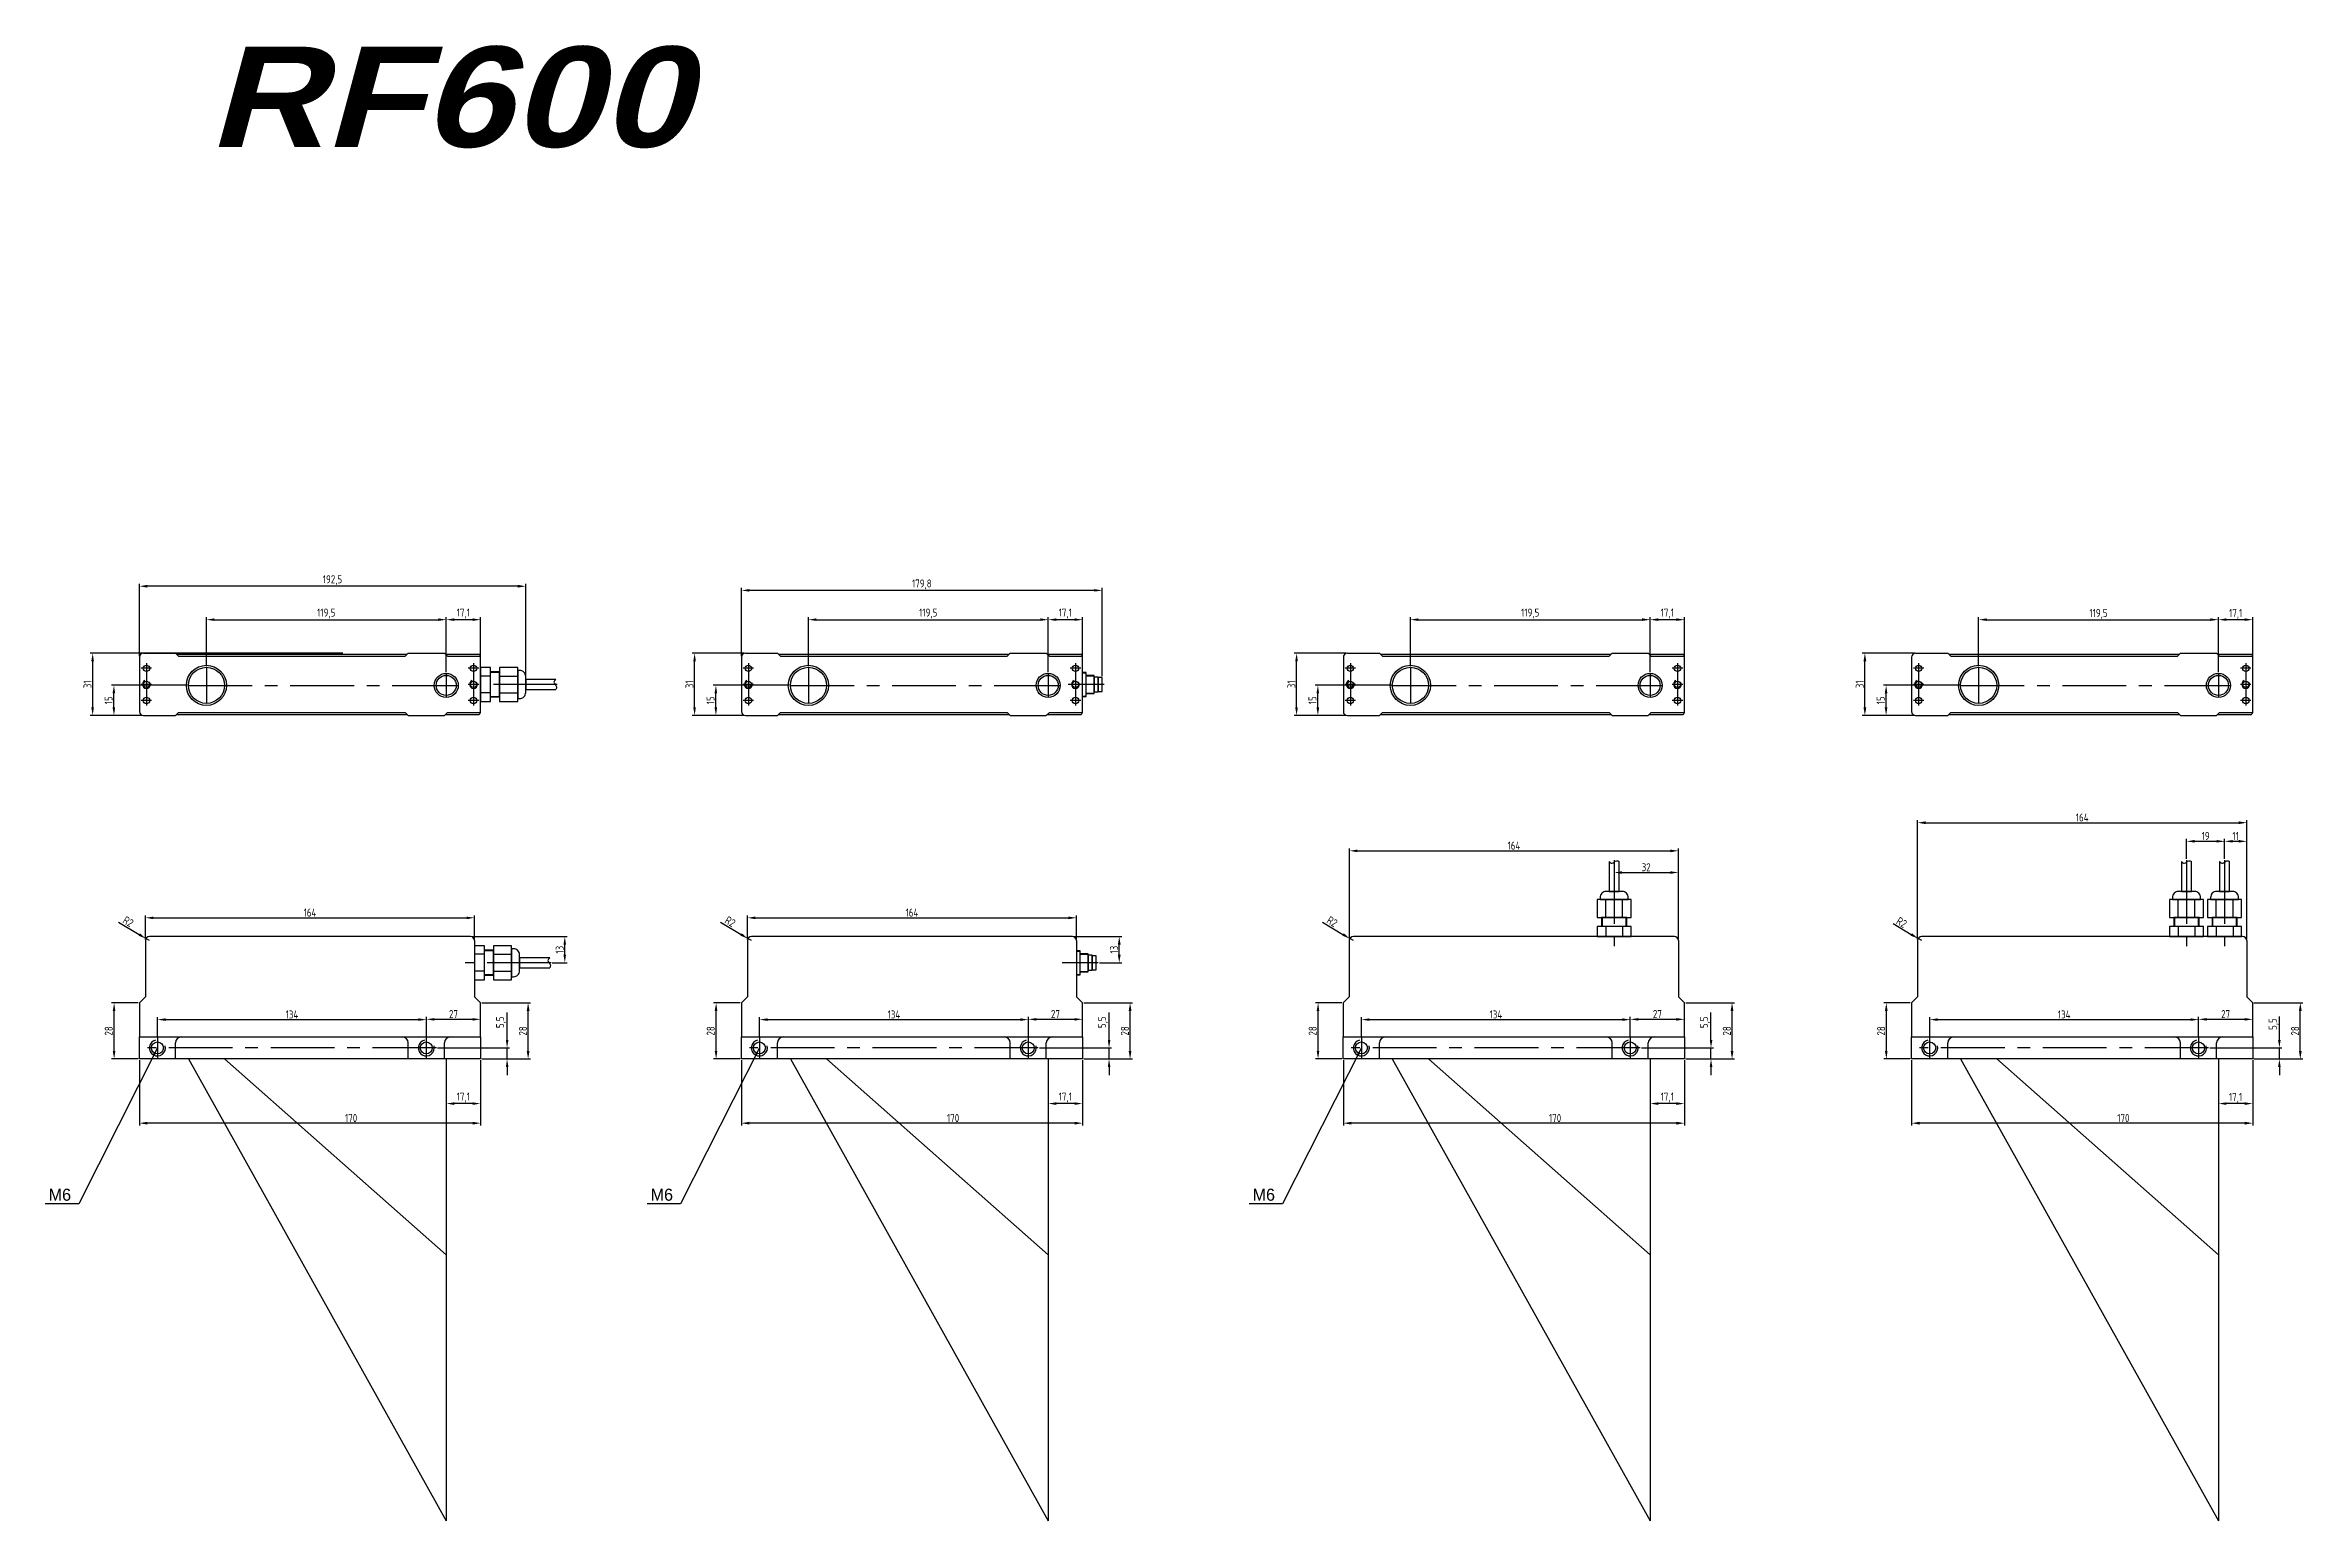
# Model space of a CAD drawing. Header units: millimetres. Extents: x -1175 to 1731, y -317 to 650.
# Drawn here: x 283 to 1408, y -86 to 650 of the extents above; entities that cross this region are included whole.
import ezdxf

# ---------------------------------------------------------------- set-up
doc = ezdxf.new("R2010")
doc.units = ezdxf.units.MM
doc.linetypes.add('CENTER', pattern=[50.8, 31.75, -6.35, 6.35, -6.35])
doc.styles.add('GOSTw', font='gostw.shx')
doc.dimstyles.new('Vad-style', dxfattribs={"dimtxt": 4, "dimasz": 4, "dimexe": 1.25, "dimexo": 0.625, "dimtad": 1, "dimdec": 1, "dimtxsty": 'GOSTw', "dimcen": 2.5, "dimclrd": 1, "dimclre": 1, "dimclrt": 1, "dimazin": 0, "dimtfac": 1, "dimtdec": 1, "dimtmove": 0, "dimatfit": 3, "dimfxl": 1, "dimarcsym": 0})

msp = doc.modelspace()

# ---------------------------------------------------------------- texts
at = {"color": 1}
for p in [(284.57, 73.75), (584.57, 73.75), (884.57, 73.75)]:
    msp.add_text('M6', height=6, dxfattribs=at).set_placement(p)
at = {"insert": (363.97, 649.11), "char_height": 50, "width": 274.8248, "attachment_point": 1}
msp.add_mtext('{\\fArial Black|b1|i1|c0|p34;RF600}', dxfattribs=at)

# ---------------------------------------------------------------- blocks, each defined once
blk = doc.blocks.new('*D7')
at = {"color": 1, "lineweight": -2, "transparency": 16777216}
for p, q in [((632.8, 204), (632.8, 216)), ((636.8, 214.8), (792.8, 214.8)), ((796.8, 204), (796.8, 216))]:
    blk.add_line(p, q, dxfattribs=at)
at = {"color": 1, "transparency": 16777216}
for points in [[(636.8, 215.4), (636.8, 214.1), (632.8, 214.8)], [(792.8, 215.4), (792.8, 214.1), (796.8, 214.8)]]:
    blk.add_solid(points, dxfattribs=at)
at = {"layer": 'Defpoints', "color": 0, "transparency": 16777216}
for p in [(796.8, 214.8), (632.8, 203.4), (796.8, 203.4)]:
    blk.add_point(p, dxfattribs=at)
at = {"color": 1, "transparency": 16777216, "insert": (714.8, 217.4), "char_height": 4, "attachment_point": 5, "style": 'GOSTw'}
blk.add_mtext('164', dxfattribs=at)
blk = doc.blocks.new('*D8')
at = {"color": 1, "lineweight": -2, "transparency": 16777216}
for p, q in [((619.4, 212.7), (629.6, 206.5)), ((634.8, 203.4), (633, 204.4))]:
    blk.add_line(p, q, dxfattribs=at)
at = {"color": 1, "transparency": 16777216}
blk.add_solid([(630, 207.1), (629.3, 205.9), (633, 204.4)], dxfattribs=at)
at = {"layer": 'Defpoints', "color": 0, "transparency": 16777216}
for p in [(633, 204.4), (634.8, 203.4)]:
    blk.add_point(p, dxfattribs=at)
at = {"color": 1, "transparency": 16777216, "insert": (624.2, 212.9), "char_height": 4, "attachment_point": 5, "rotation": 328.8813, "style": 'GOSTw'}
blk.add_mtext('R2', dxfattribs=at)
blk = doc.blocks.new('*D9')
at = {"color": 1, "lineweight": -2, "transparency": 16777216}
for p, q in [((653.6, 330.7), (615.8, 330.7)), ((617.1, 319.7), (617.1, 326.7)), ((631.2, 315.7), (615.8, 315.7))]:
    blk.add_line(p, q, dxfattribs=at)
at = {"color": 1, "transparency": 16777216}
for points in [[(616.4, 326.7), (617.7, 326.7), (617.1, 330.7)], [(616.4, 319.7), (617.7, 319.7), (617.1, 315.7)]]:
    blk.add_solid(points, dxfattribs=at)
at = {"layer": 'Defpoints', "color": 0, "transparency": 16777216}
for p in [(617.1, 330.7), (654.2, 330.7), (631.8, 315.7)]:
    blk.add_point(p, dxfattribs=at)
at = {"color": 1, "transparency": 16777216, "insert": (614.4, 323.2), "char_height": 4, "attachment_point": 5, "rotation": 90, "style": 'GOSTw'}
blk.add_mtext('15', dxfattribs=at)
blk = doc.blocks.new('*D10')
at = {"color": 1, "lineweight": -2, "transparency": 16777216}
for p, q in [((782.7, 337.3), (782.7, 364.7)), ((795.8, 363.4), (786.7, 363.4)), ((799.8, 345.2), (799.8, 364.7))]:
    blk.add_line(p, q, dxfattribs=at)
at = {"color": 1, "transparency": 16777216}
for points in [[(786.7, 364.1), (786.7, 362.8), (782.7, 363.4)], [(795.8, 364.1), (795.8, 362.8), (799.8, 363.4)]]:
    blk.add_solid(points, dxfattribs=at)
at = {"layer": 'Defpoints', "color": 0, "transparency": 16777216}
for p in [(782.7, 363.4), (799.8, 344.6), (782.7, 336.7)]:
    blk.add_point(p, dxfattribs=at)
at = {"color": 1, "transparency": 16777216, "insert": (791.2, 366.5), "char_height": 4, "attachment_point": 5, "style": 'GOSTw'}
blk.add_mtext('17,1', dxfattribs=at)
blk = doc.blocks.new('*D11')
at = {"color": 1, "lineweight": -2, "transparency": 16777216}
for p, q in [((663.2, 340.3), (663.2, 364.7)), ((667.2, 363.4), (778.7, 363.4)), ((782.7, 337.9), (782.7, 364.7))]:
    blk.add_line(p, q, dxfattribs=at)
at = {"color": 1, "transparency": 16777216}
for points in [[(667.2, 364.1), (667.2, 362.8), (663.2, 363.4)], [(778.7, 364.1), (778.7, 362.8), (782.7, 363.4)]]:
    blk.add_solid(points, dxfattribs=at)
at = {"layer": 'Defpoints', "color": 0, "transparency": 16777216}
for p in [(782.7, 363.4), (663.2, 339.7), (782.7, 337.3)]:
    blk.add_point(p, dxfattribs=at)
at = {"color": 1, "transparency": 16777216, "insert": (722.9, 366.5), "char_height": 4, "attachment_point": 5, "style": 'GOSTw'}
blk.add_mtext('119,5', dxfattribs=at)
blk = doc.blocks.new('*D12')
at = {"color": 1, "lineweight": -2, "transparency": 16777216}
for p, q in [((631.2, 346.7), (605.2, 346.7)), ((606.5, 319.7), (606.5, 342.7)), ((631.2, 315.7), (605.2, 315.7))]:
    blk.add_line(p, q, dxfattribs=at)
at = {"color": 1, "transparency": 16777216}
for points in [[(605.8, 342.7), (607.1, 342.7), (606.5, 346.7)], [(605.8, 319.7), (607.1, 319.7), (606.5, 315.7)]]:
    blk.add_solid(points, dxfattribs=at)
at = {"layer": 'Defpoints', "color": 0, "transparency": 16777216}
for p in [(606.5, 346.7), (631.8, 346.7), (631.8, 315.7)]:
    blk.add_point(p, dxfattribs=at)
at = {"color": 1, "transparency": 16777216, "insert": (603.9, 331.2), "char_height": 4, "attachment_point": 5, "rotation": 90, "style": 'GOSTw'}
blk.add_mtext('31', dxfattribs=at)
blk = doc.blocks.new('*D13')
at = {"color": 1, "lineweight": -2, "transparency": 16777216}
for p, q in [((795.4, 205.4), (819.4, 205.4)), ((808.2, 192.4), (819.4, 192.4)), ((818.1, 196.4), (818.1, 201.4))]:
    blk.add_line(p, q, dxfattribs=at)
at = {"color": 1, "transparency": 16777216}
for points in [[(817.4, 201.4), (818.8, 201.4), (818.1, 205.4)], [(817.4, 196.4), (818.8, 196.4), (818.1, 192.4)]]:
    blk.add_solid(points, dxfattribs=at)
at = {"layer": 'Defpoints', "color": 0, "transparency": 16777216}
for p in [(794.8, 205.4), (818.1, 205.4), (807.6, 192.4)]:
    blk.add_point(p, dxfattribs=at)
at = {"color": 1, "transparency": 16777216, "insert": (815.5, 198.9), "char_height": 4, "attachment_point": 5, "rotation": 90, "style": 'GOSTw'}
blk.add_mtext('13', dxfattribs=at)
blk = doc.blocks.new('*D14')
at = {"color": 1, "lineweight": -2, "transparency": 16777216}
for p, q in [((629.8, 345.3), (629.8, 379.3)), ((805.6, 378), (633.8, 378)), ((809.6, 335.3), (809.6, 379.3))]:
    blk.add_line(p, q, dxfattribs=at)
at = {"color": 1, "transparency": 16777216}
for points in [[(633.8, 378.7), (633.8, 377.4), (629.8, 378)], [(805.6, 378.7), (805.6, 377.4), (809.6, 378)]]:
    blk.add_solid(points, dxfattribs=at)
at = {"layer": 'Defpoints', "color": 0, "transparency": 16777216}
for p in [(629.8, 378), (629.8, 344.7), (809.6, 334.6)]:
    blk.add_point(p, dxfattribs=at)
at = {"color": 1, "transparency": 16777216, "insert": (719.7, 381), "char_height": 4, "attachment_point": 5, "style": 'GOSTw'}
blk.add_mtext('179,8', dxfattribs=at)
blk = doc.blocks.new('*D15')
at = {"color": 1, "lineweight": -2, "transparency": 16777216}
for p, q in [((782.7, 139.5), (782.7, 120.9)), ((799.8, 143.8), (799.8, 120.9)), ((795.8, 122.2), (786.7, 122.2))]:
    blk.add_line(p, q, dxfattribs=at)
at = {"color": 1, "transparency": 16777216}
for points in [[(786.7, 122.8), (786.7, 121.5), (782.7, 122.2)], [(795.8, 122.8), (795.8, 121.5), (799.8, 122.2)]]:
    blk.add_solid(points, dxfattribs=at)
at = {"layer": 'Defpoints', "color": 0, "transparency": 16777216}
for p in [(782.7, 140.1), (799.8, 144.4), (782.7, 122.2)]:
    blk.add_point(p, dxfattribs=at)
at = {"color": 1, "transparency": 16777216, "insert": (791.2, 125.2), "char_height": 4, "attachment_point": 5, "style": 'GOSTw'}
blk.add_mtext('17,1', dxfattribs=at)
blk = doc.blocks.new('*D16')
at = {"color": 1, "lineweight": -2, "transparency": 16777216}
for p, q in [((629.8, 143.8), (629.8, 111.2)), ((799.8, 143.8), (799.8, 111.2)), ((795.8, 112.4), (633.8, 112.4))]:
    blk.add_line(p, q, dxfattribs=at)
at = {"color": 1, "transparency": 16777216}
for points in [[(633.8, 113.1), (633.8, 111.7), (629.8, 112.4)], [(795.8, 113.1), (795.8, 111.7), (799.8, 112.4)]]:
    blk.add_solid(points, dxfattribs=at)
at = {"layer": 'Defpoints', "color": 0, "transparency": 16777216}
for p in [(629.8, 144.4), (799.8, 144.4), (629.8, 112.4)]:
    blk.add_point(p, dxfattribs=at)
at = {"color": 1, "transparency": 16777216, "insert": (735.3, 115), "char_height": 4, "attachment_point": 5, "style": 'GOSTw'}
blk.add_mtext('170', dxfattribs=at)
blk = doc.blocks.new('*D17')
at = {"color": 1, "lineweight": -2, "transparency": 16777216}
for p, q in [((629.1, 172.4), (615.9, 172.4)), ((617.2, 148.4), (617.2, 168.4)), ((629.1, 144.4), (615.9, 144.4))]:
    blk.add_line(p, q, dxfattribs=at)
at = {"color": 1, "transparency": 16777216}
for points in [[(616.5, 168.4), (617.8, 168.4), (617.2, 172.4)], [(616.5, 148.4), (617.8, 148.4), (617.2, 144.4)]]:
    blk.add_solid(points, dxfattribs=at)
at = {"layer": 'Defpoints', "color": 0, "transparency": 16777216}
for p in [(617.2, 172.4), (629.8, 172.4), (629.8, 144.4)]:
    blk.add_point(p, dxfattribs=at)
at = {"color": 1, "transparency": 16777216, "insert": (614.5, 158.4), "char_height": 4, "attachment_point": 5, "rotation": 90, "style": 'GOSTw'}
blk.add_mtext('28', dxfattribs=at)
blk = doc.blocks.new('*D18')
at = {"color": 1, "lineweight": -2, "transparency": 16777216}
for p, q in [((932.8, 204), (932.8, 249.4)), ((936.8, 248.2), (1092.8, 248.2)), ((1096.8, 204), (1096.8, 249.4))]:
    blk.add_line(p, q, dxfattribs=at)
at = {"color": 1, "transparency": 16777216}
for points in [[(936.8, 248.8), (936.8, 247.5), (932.8, 248.2)], [(1092.8, 248.8), (1092.8, 247.5), (1096.8, 248.2)]]:
    blk.add_solid(points, dxfattribs=at)
at = {"layer": 'Defpoints', "color": 0, "transparency": 16777216}
for p in [(1096.8, 248.2), (932.8, 203.4), (1096.8, 203.4)]:
    blk.add_point(p, dxfattribs=at)
at = {"color": 1, "transparency": 16777216, "insert": (1014.8, 250.8), "char_height": 4, "attachment_point": 5, "style": 'GOSTw'}
blk.add_mtext('164', dxfattribs=at)
blk = doc.blocks.new('*D19')
at = {"color": 1, "lineweight": -2, "transparency": 16777216}
for p, q in [((919.4, 212.7), (929.6, 206.5)), ((934.8, 203.4), (933, 204.4))]:
    blk.add_line(p, q, dxfattribs=at)
at = {"color": 1, "transparency": 16777216}
blk.add_solid([(930, 207.1), (929.3, 205.9), (933, 204.4)], dxfattribs=at)
at = {"layer": 'Defpoints', "color": 0, "transparency": 16777216}
for p in [(933, 204.4), (934.8, 203.4)]:
    blk.add_point(p, dxfattribs=at)
at = {"color": 1, "transparency": 16777216, "insert": (924.2, 212.9), "char_height": 4, "attachment_point": 5, "rotation": 328.8813, "style": 'GOSTw'}
blk.add_mtext('R2', dxfattribs=at)
blk = doc.blocks.new('*D26')
at = {"color": 1, "lineweight": -2, "transparency": 16777216}
for p, q in [((953.6, 330.7), (915.8, 330.7)), ((917.1, 319.7), (917.1, 326.7)), ((931.2, 315.7), (915.8, 315.7))]:
    blk.add_line(p, q, dxfattribs=at)
at = {"color": 1, "transparency": 16777216}
for points in [[(916.4, 326.7), (917.7, 326.7), (917.1, 330.7)], [(916.4, 319.7), (917.7, 319.7), (917.1, 315.7)]]:
    blk.add_solid(points, dxfattribs=at)
at = {"layer": 'Defpoints', "color": 0, "transparency": 16777216}
for p in [(917.1, 330.7), (954.2, 330.7), (931.8, 315.7)]:
    blk.add_point(p, dxfattribs=at)
at = {"color": 1, "transparency": 16777216, "insert": (914.4, 323.2), "char_height": 4, "attachment_point": 5, "rotation": 90, "style": 'GOSTw'}
blk.add_mtext('15', dxfattribs=at)
blk = doc.blocks.new('*D27')
at = {"color": 1, "lineweight": -2, "transparency": 16777216}
for p, q in [((1082.7, 337.3), (1082.7, 364.7)), ((1095.8, 363.4), (1086.7, 363.4)), ((1099.8, 345.2), (1099.8, 364.7))]:
    blk.add_line(p, q, dxfattribs=at)
at = {"color": 1, "transparency": 16777216}
for points in [[(1086.7, 364.1), (1086.7, 362.8), (1082.7, 363.4)], [(1095.8, 364.1), (1095.8, 362.8), (1099.8, 363.4)]]:
    blk.add_solid(points, dxfattribs=at)
at = {"layer": 'Defpoints', "color": 0, "transparency": 16777216}
for p in [(1082.7, 363.4), (1099.8, 344.6), (1082.7, 336.7)]:
    blk.add_point(p, dxfattribs=at)
at = {"color": 1, "transparency": 16777216, "insert": (1091.2, 366.5), "char_height": 4, "attachment_point": 5, "style": 'GOSTw'}
blk.add_mtext('17,1', dxfattribs=at)
blk = doc.blocks.new('*D21')
at = {"color": 1, "lineweight": -2, "transparency": 16777216}
for p, q in [((963.2, 340.3), (963.2, 364.7)), ((967.2, 363.4), (1078.7, 363.4)), ((1082.7, 337.9), (1082.7, 364.7))]:
    blk.add_line(p, q, dxfattribs=at)
at = {"color": 1, "transparency": 16777216}
for points in [[(967.2, 364.1), (967.2, 362.8), (963.2, 363.4)], [(1078.7, 364.1), (1078.7, 362.8), (1082.7, 363.4)]]:
    blk.add_solid(points, dxfattribs=at)
at = {"layer": 'Defpoints', "color": 0, "transparency": 16777216}
for p in [(1082.7, 363.4), (963.2, 339.7), (1082.7, 337.3)]:
    blk.add_point(p, dxfattribs=at)
at = {"color": 1, "transparency": 16777216, "insert": (1022.9, 366.5), "char_height": 4, "attachment_point": 5, "style": 'GOSTw'}
blk.add_mtext('119,5', dxfattribs=at)
blk = doc.blocks.new('*D22')
at = {"color": 1, "lineweight": -2, "transparency": 16777216}
for p, q in [((931.2, 346.7), (905.2, 346.7)), ((906.5, 319.7), (906.5, 342.7)), ((931.2, 315.7), (905.2, 315.7))]:
    blk.add_line(p, q, dxfattribs=at)
at = {"color": 1, "transparency": 16777216}
for points in [[(905.8, 342.7), (907.1, 342.7), (906.5, 346.7)], [(905.8, 319.7), (907.1, 319.7), (906.5, 315.7)]]:
    blk.add_solid(points, dxfattribs=at)
at = {"layer": 'Defpoints', "color": 0, "transparency": 16777216}
for p in [(906.5, 346.7), (931.8, 346.7), (931.8, 315.7)]:
    blk.add_point(p, dxfattribs=at)
at = {"color": 1, "transparency": 16777216, "insert": (903.9, 331.2), "char_height": 4, "attachment_point": 5, "rotation": 90, "style": 'GOSTw'}
blk.add_mtext('31', dxfattribs=at)
blk = doc.blocks.new('*D23')
at = {"color": 1, "lineweight": -2, "transparency": 16777216}
for p, q in [((1082.7, 139.5), (1082.7, 120.9)), ((1099.8, 143.8), (1099.8, 120.9)), ((1095.8, 122.2), (1086.7, 122.2))]:
    blk.add_line(p, q, dxfattribs=at)
at = {"color": 1, "transparency": 16777216}
for points in [[(1086.7, 122.8), (1086.7, 121.5), (1082.7, 122.2)], [(1095.8, 122.8), (1095.8, 121.5), (1099.8, 122.2)]]:
    blk.add_solid(points, dxfattribs=at)
at = {"layer": 'Defpoints', "color": 0, "transparency": 16777216}
for p in [(1082.7, 140.1), (1099.8, 144.4), (1082.7, 122.2)]:
    blk.add_point(p, dxfattribs=at)
at = {"color": 1, "transparency": 16777216, "insert": (1091.2, 125.2), "char_height": 4, "attachment_point": 5, "style": 'GOSTw'}
blk.add_mtext('17,1', dxfattribs=at)
blk = doc.blocks.new('*D24')
at = {"color": 1, "lineweight": -2, "transparency": 16777216}
for p, q in [((929.8, 143.8), (929.8, 111.2)), ((1099.8, 143.8), (1099.8, 111.2)), ((1095.8, 112.4), (933.8, 112.4))]:
    blk.add_line(p, q, dxfattribs=at)
at = {"color": 1, "transparency": 16777216}
for points in [[(933.8, 113.1), (933.8, 111.7), (929.8, 112.4)], [(1095.8, 113.1), (1095.8, 111.7), (1099.8, 112.4)]]:
    blk.add_solid(points, dxfattribs=at)
at = {"layer": 'Defpoints', "color": 0, "transparency": 16777216}
for p in [(929.8, 144.4), (1099.8, 144.4), (929.8, 112.4)]:
    blk.add_point(p, dxfattribs=at)
at = {"color": 1, "transparency": 16777216, "insert": (1035.3, 115), "char_height": 4, "attachment_point": 5, "style": 'GOSTw'}
blk.add_mtext('170', dxfattribs=at)
blk = doc.blocks.new('*D25')
at = {"color": 1, "lineweight": -2, "transparency": 16777216}
for p, q in [((929.1, 172.4), (915.9, 172.4)), ((917.2, 148.4), (917.2, 168.4)), ((929.1, 144.4), (915.9, 144.4))]:
    blk.add_line(p, q, dxfattribs=at)
at = {"color": 1, "transparency": 16777216}
for points in [[(916.5, 168.4), (917.8, 168.4), (917.2, 172.4)], [(916.5, 148.4), (917.8, 148.4), (917.2, 144.4)]]:
    blk.add_solid(points, dxfattribs=at)
at = {"layer": 'Defpoints', "color": 0, "transparency": 16777216}
for p in [(917.2, 172.4), (929.8, 172.4), (929.8, 144.4)]:
    blk.add_point(p, dxfattribs=at)
at = {"color": 1, "transparency": 16777216, "insert": (914.5, 158.4), "char_height": 4, "attachment_point": 5, "rotation": 90, "style": 'GOSTw'}
blk.add_mtext('28', dxfattribs=at)
blk = doc.blocks.new('*D20')
at = {"color": 1, "lineweight": -2, "transparency": 16777216}
for p, q in [((1100.4, 172.4), (1124.7, 172.4)), ((1123.5, 148.4), (1123.5, 168.4)), ((1100.4, 144.4), (1124.7, 144.4))]:
    blk.add_line(p, q, dxfattribs=at)
at = {"color": 1, "transparency": 16777216}
for points in [[(1122.8, 168.4), (1124.2, 168.4), (1123.5, 172.4)], [(1122.8, 148.4), (1124.2, 148.4), (1123.5, 144.4)]]:
    blk.add_solid(points, dxfattribs=at)
at = {"layer": 'Defpoints', "color": 0, "transparency": 16777216}
for p in [(1099.8, 172.4), (1123.5, 172.4), (1099.8, 144.4)]:
    blk.add_point(p, dxfattribs=at)
at = {"color": 1, "transparency": 16777216, "insert": (1120.9, 158.4), "char_height": 4, "attachment_point": 5, "rotation": 90, "style": 'GOSTw'}
blk.add_mtext('28', dxfattribs=at)
blk = doc.blocks.new('*D28')
at = {"color": 1, "lineweight": -2, "transparency": 16777216}
for p, q in [((1064.7, 242.9), (1064.7, 236.1)), ((1068.7, 237.4), (1092.8, 237.4)), ((1096.8, 204), (1096.8, 238.6))]:
    blk.add_line(p, q, dxfattribs=at)
at = {"color": 1, "transparency": 16777216}
for points in [[(1068.7, 238), (1068.7, 236.7), (1064.7, 237.4)], [(1092.8, 238), (1092.8, 236.7), (1096.8, 237.4)]]:
    blk.add_solid(points, dxfattribs=at)
at = {"layer": 'Defpoints', "color": 0, "transparency": 16777216}
for p in [(1064.7, 243.6), (1096.8, 237.4), (1096.8, 203.4)]:
    blk.add_point(p, dxfattribs=at)
at = {"color": 1, "transparency": 16777216, "insert": (1080.7, 240), "char_height": 4, "attachment_point": 5, "style": 'GOSTw'}
blk.add_mtext('32', dxfattribs=at)
blk = doc.blocks.new('*D29')
at = {"color": 1, "lineweight": -2, "transparency": 16777216}
for p, q in [((332.8, 204), (332.8, 216)), ((336.8, 214.8), (492.8, 214.8)), ((496.8, 204), (496.8, 216))]:
    blk.add_line(p, q, dxfattribs=at)
at = {"color": 1, "transparency": 16777216}
for points in [[(336.8, 215.4), (336.8, 214.1), (332.8, 214.8)], [(492.8, 215.4), (492.8, 214.1), (496.8, 214.8)]]:
    blk.add_solid(points, dxfattribs=at)
at = {"layer": 'Defpoints', "color": 0, "transparency": 16777216}
for p in [(496.8, 214.8), (332.8, 203.4), (496.8, 203.4)]:
    blk.add_point(p, dxfattribs=at)
at = {"color": 1, "transparency": 16777216, "insert": (414.8, 217.4), "char_height": 4, "attachment_point": 5, "style": 'GOSTw'}
blk.add_mtext('164', dxfattribs=at)
blk = doc.blocks.new('*D30')
at = {"color": 1, "lineweight": -2, "transparency": 16777216}
for p, q in [((319.4, 212.7), (329.6, 206.5)), ((334.8, 203.4), (333, 204.4))]:
    blk.add_line(p, q, dxfattribs=at)
at = {"color": 1, "transparency": 16777216}
blk.add_solid([(330, 207.1), (329.3, 205.9), (333, 204.4)], dxfattribs=at)
at = {"layer": 'Defpoints', "color": 0, "transparency": 16777216}
for p in [(333, 204.4), (334.8, 203.4)]:
    blk.add_point(p, dxfattribs=at)
at = {"color": 1, "transparency": 16777216, "insert": (324.2, 212.9), "char_height": 4, "attachment_point": 5, "rotation": 328.8813, "style": 'GOSTw'}
blk.add_mtext('R2', dxfattribs=at)
blk = doc.blocks.new('*D37')
at = {"color": 1, "lineweight": -2, "transparency": 16777216}
for p, q in [((353.6, 330.7), (315.8, 330.7)), ((317.1, 319.7), (317.1, 326.7)), ((331.2, 315.7), (315.8, 315.7))]:
    blk.add_line(p, q, dxfattribs=at)
at = {"color": 1, "transparency": 16777216}
for points in [[(316.4, 326.7), (317.7, 326.7), (317.1, 330.7)], [(316.4, 319.7), (317.7, 319.7), (317.1, 315.7)]]:
    blk.add_solid(points, dxfattribs=at)
at = {"layer": 'Defpoints', "color": 0, "transparency": 16777216}
for p in [(317.1, 330.7), (354.2, 330.7), (331.8, 315.7)]:
    blk.add_point(p, dxfattribs=at)
at = {"color": 1, "transparency": 16777216, "insert": (314.4, 323.2), "char_height": 4, "attachment_point": 5, "rotation": 90, "style": 'GOSTw'}
blk.add_mtext('15', dxfattribs=at)
blk = doc.blocks.new('*D38')
at = {"color": 1, "lineweight": -2, "transparency": 16777216}
for p, q in [((482.7, 337.3), (482.7, 364.7)), ((495.8, 363.4), (486.7, 363.4)), ((499.8, 345.2), (499.8, 364.7))]:
    blk.add_line(p, q, dxfattribs=at)
at = {"color": 1, "transparency": 16777216}
for points in [[(486.7, 364.1), (486.7, 362.8), (482.7, 363.4)], [(495.8, 364.1), (495.8, 362.8), (499.8, 363.4)]]:
    blk.add_solid(points, dxfattribs=at)
at = {"layer": 'Defpoints', "color": 0, "transparency": 16777216}
for p in [(482.7, 363.4), (499.8, 344.6), (482.7, 336.7)]:
    blk.add_point(p, dxfattribs=at)
at = {"color": 1, "transparency": 16777216, "insert": (491.2, 366.5), "char_height": 4, "attachment_point": 5, "style": 'GOSTw'}
blk.add_mtext('17,1', dxfattribs=at)
blk = doc.blocks.new('*D31')
at = {"color": 1, "lineweight": -2, "transparency": 16777216}
for p, q in [((363.2, 340.3), (363.2, 364.7)), ((367.2, 363.4), (478.7, 363.4)), ((482.7, 337.9), (482.7, 364.7))]:
    blk.add_line(p, q, dxfattribs=at)
at = {"color": 1, "transparency": 16777216}
for points in [[(367.2, 364.1), (367.2, 362.8), (363.2, 363.4)], [(478.7, 364.1), (478.7, 362.8), (482.7, 363.4)]]:
    blk.add_solid(points, dxfattribs=at)
at = {"layer": 'Defpoints', "color": 0, "transparency": 16777216}
for p in [(482.7, 363.4), (363.2, 339.7), (482.7, 337.3)]:
    blk.add_point(p, dxfattribs=at)
at = {"color": 1, "transparency": 16777216, "insert": (422.9, 366.5), "char_height": 4, "attachment_point": 5, "style": 'GOSTw'}
blk.add_mtext('119,5', dxfattribs=at)
blk = doc.blocks.new('*D32')
at = {"color": 1, "lineweight": -2, "transparency": 16777216}
for p, q in [((431.2, 346.7), (305.2, 346.7)), ((306.5, 319.7), (306.5, 342.7)), ((331.2, 315.7), (305.2, 315.7))]:
    blk.add_line(p, q, dxfattribs=at)
at = {"color": 1, "transparency": 16777216}
for points in [[(305.8, 342.7), (307.1, 342.7), (306.5, 346.7)], [(305.8, 319.7), (307.1, 319.7), (306.5, 315.7)]]:
    blk.add_solid(points, dxfattribs=at)
at = {"layer": 'Defpoints', "color": 0, "transparency": 16777216}
for p in [(306.5, 346.7), (431.8, 346.7), (331.8, 315.7)]:
    blk.add_point(p, dxfattribs=at)
at = {"color": 1, "transparency": 16777216, "insert": (303.9, 331.2), "char_height": 4, "attachment_point": 5, "rotation": 90, "style": 'GOSTw'}
blk.add_mtext('31', dxfattribs=at)
blk = doc.blocks.new('*D33')
at = {"color": 1, "lineweight": -2, "transparency": 16777216}
for p, q in [((495.4, 205.4), (543, 205.4)), ((535.5, 192.4), (543, 192.4)), ((541.8, 196.4), (541.8, 201.4))]:
    blk.add_line(p, q, dxfattribs=at)
at = {"color": 1, "transparency": 16777216}
for points in [[(541.1, 201.4), (542.4, 201.4), (541.8, 205.4)], [(541.1, 196.4), (542.4, 196.4), (541.8, 192.4)]]:
    blk.add_solid(points, dxfattribs=at)
at = {"layer": 'Defpoints', "color": 0, "transparency": 16777216}
for p in [(494.8, 205.4), (541.8, 205.4), (534.9, 192.4)]:
    blk.add_point(p, dxfattribs=at)
at = {"color": 1, "transparency": 16777216, "insert": (539.2, 198.9), "char_height": 4, "attachment_point": 5, "rotation": 90, "style": 'GOSTw'}
blk.add_mtext('13', dxfattribs=at)
blk = doc.blocks.new('*D34')
at = {"color": 1, "lineweight": -2, "transparency": 16777216}
for p, q in [((482.7, 139.5), (482.7, 120.9)), ((499.8, 143.8), (499.8, 120.9)), ((495.8, 122.2), (486.7, 122.2))]:
    blk.add_line(p, q, dxfattribs=at)
at = {"color": 1, "transparency": 16777216}
for points in [[(486.7, 122.8), (486.7, 121.5), (482.7, 122.2)], [(495.8, 122.8), (495.8, 121.5), (499.8, 122.2)]]:
    blk.add_solid(points, dxfattribs=at)
at = {"layer": 'Defpoints', "color": 0, "transparency": 16777216}
for p in [(482.7, 140.1), (499.8, 144.4), (482.7, 122.2)]:
    blk.add_point(p, dxfattribs=at)
at = {"color": 1, "transparency": 16777216, "insert": (491.2, 125.2), "char_height": 4, "attachment_point": 5, "style": 'GOSTw'}
blk.add_mtext('17,1', dxfattribs=at)
blk = doc.blocks.new('*D35')
at = {"color": 1, "lineweight": -2, "transparency": 16777216}
for p, q in [((329.8, 143.8), (329.8, 111.2)), ((499.8, 143.8), (499.8, 111.2)), ((495.8, 112.4), (333.8, 112.4))]:
    blk.add_line(p, q, dxfattribs=at)
at = {"color": 1, "transparency": 16777216}
for points in [[(333.8, 113.1), (333.8, 111.7), (329.8, 112.4)], [(495.8, 113.1), (495.8, 111.7), (499.8, 112.4)]]:
    blk.add_solid(points, dxfattribs=at)
at = {"layer": 'Defpoints', "color": 0, "transparency": 16777216}
for p in [(329.8, 144.4), (499.8, 144.4), (329.8, 112.4)]:
    blk.add_point(p, dxfattribs=at)
at = {"color": 1, "transparency": 16777216, "insert": (435.3, 115), "char_height": 4, "attachment_point": 5, "style": 'GOSTw'}
blk.add_mtext('170', dxfattribs=at)
blk = doc.blocks.new('*D36')
at = {"color": 1, "lineweight": -2, "transparency": 16777216}
for p, q in [((329.1, 172.4), (315.9, 172.4)), ((317.2, 148.4), (317.2, 168.4)), ((329.1, 144.4), (315.9, 144.4))]:
    blk.add_line(p, q, dxfattribs=at)
at = {"color": 1, "transparency": 16777216}
for points in [[(316.5, 168.4), (317.8, 168.4), (317.2, 172.4)], [(316.5, 148.4), (317.8, 148.4), (317.2, 144.4)]]:
    blk.add_solid(points, dxfattribs=at)
at = {"layer": 'Defpoints', "color": 0, "transparency": 16777216}
for p in [(317.2, 172.4), (329.8, 172.4), (329.8, 144.4)]:
    blk.add_point(p, dxfattribs=at)
at = {"color": 1, "transparency": 16777216, "insert": (314.5, 158.4), "char_height": 4, "attachment_point": 5, "rotation": 90, "style": 'GOSTw'}
blk.add_mtext('28', dxfattribs=at)
blk = doc.blocks.new('*D39')
at = {"color": 1, "lineweight": -2, "transparency": 16777216}
for p, q in [((329.8, 345.3), (329.8, 381.3)), ((518.3, 380.1), (333.8, 380.1)), ((522.3, 334.3), (522.3, 381.3))]:
    blk.add_line(p, q, dxfattribs=at)
at = {"color": 1, "transparency": 16777216}
for points in [[(333.8, 380.8), (333.8, 379.4), (329.8, 380.1)], [(518.3, 380.8), (518.3, 379.4), (522.3, 380.1)]]:
    blk.add_solid(points, dxfattribs=at)
at = {"layer": 'Defpoints', "color": 0, "transparency": 16777216}
for p in [(329.8, 380.1), (329.8, 344.7), (522.3, 333.6)]:
    blk.add_point(p, dxfattribs=at)
at = {"color": 1, "transparency": 16777216, "insert": (426, 383.1), "char_height": 4, "attachment_point": 5, "style": 'GOSTw'}
blk.add_mtext('192,5', dxfattribs=at)
blk = doc.blocks.new('*D59')
at = {"color": 1, "lineweight": -2, "transparency": 16777216}
for p, q in [((1072.8, 155.5), (1072.8, 165.4)), ((1076.8, 164.2), (1095.8, 164.2)), ((1099.8, 159.9), (1099.8, 165.4))]:
    blk.add_line(p, q, dxfattribs=at)
at = {"color": 1, "transparency": 16777216}
for points in [[(1076.8, 164.8), (1076.8, 163.5), (1072.8, 164.2)], [(1095.8, 164.8), (1095.8, 163.5), (1099.8, 164.2)]]:
    blk.add_solid(points, dxfattribs=at)
at = {"layer": 'Defpoints', "color": 0, "transparency": 16777216}
for p in [(1099.8, 164.2), (1099.8, 159.3), (1072.8, 154.9)]:
    blk.add_point(p, dxfattribs=at)
at = {"color": 1, "transparency": 16777216, "insert": (1086.3, 166.8), "char_height": 4, "attachment_point": 5, "style": 'GOSTw'}
blk.add_mtext('27', dxfattribs=at)
blk = doc.blocks.new('*D60')
at = {"color": 1, "lineweight": -2, "transparency": 16777216}
for p, q in [((938.8, 155.5), (938.8, 165.3)), ((1068.8, 164), (942.8, 164)), ((1072.8, 155.5), (1072.8, 165.3))]:
    blk.add_line(p, q, dxfattribs=at)
at = {"color": 1, "transparency": 16777216}
for points in [[(942.8, 164.7), (942.8, 163.4), (938.8, 164)], [(1068.8, 164.7), (1068.8, 163.4), (1072.8, 164)]]:
    blk.add_solid(points, dxfattribs=at)
at = {"layer": 'Defpoints', "color": 0, "transparency": 16777216}
for p in [(938.8, 164), (938.8, 154.9), (1072.8, 154.9)]:
    blk.add_point(p, dxfattribs=at)
at = {"color": 1, "transparency": 16777216, "insert": (1005.8, 166.6), "char_height": 4, "attachment_point": 5, "style": 'GOSTw'}
blk.add_mtext('134', dxfattribs=at)
blk = doc.blocks.new('*D61')
at = {"color": 1, "lineweight": -2, "transparency": 16777216}
for p, q in [((1113, 153.9), (1113, 167.5)), ((1078.4, 149.9), (1114.3, 149.9)), ((1113, 144.4), (1113, 149.9)), ((1100.4, 144.4), (1114.3, 144.4)), ((1113, 140.4), (1113, 136.4))]:
    blk.add_line(p, q, dxfattribs=at)
at = {"color": 1, "transparency": 16777216}
for points in [[(1112.4, 153.9), (1113.7, 153.9), (1113, 149.9)], [(1112.4, 140.4), (1113.7, 140.4), (1113, 144.4)]]:
    blk.add_solid(points, dxfattribs=at)
at = {"layer": 'Defpoints', "color": 0, "transparency": 16777216}
for p in [(1077.8, 149.9), (1113, 149.9), (1099.8, 144.4)]:
    blk.add_point(p, dxfattribs=at)
at = {"color": 1, "transparency": 16777216, "insert": (1110, 162.7), "char_height": 4, "attachment_point": 5, "rotation": 90, "style": 'GOSTw'}
blk.add_mtext('5,5', dxfattribs=at)
blk = doc.blocks.new('*D62')
at = {"color": 1, "lineweight": -2, "transparency": 16777216}
for p, q in [((800.4, 172.4), (824.7, 172.4)), ((823.5, 148.4), (823.5, 168.4)), ((800.4, 144.4), (824.7, 144.4))]:
    blk.add_line(p, q, dxfattribs=at)
at = {"color": 1, "transparency": 16777216}
for points in [[(822.8, 168.4), (824.2, 168.4), (823.5, 172.4)], [(822.8, 148.4), (824.2, 148.4), (823.5, 144.4)]]:
    blk.add_solid(points, dxfattribs=at)
at = {"layer": 'Defpoints', "color": 0, "transparency": 16777216}
for p in [(799.8, 172.4), (823.5, 172.4), (799.8, 144.4)]:
    blk.add_point(p, dxfattribs=at)
at = {"color": 1, "transparency": 16777216, "insert": (820.9, 158.4), "char_height": 4, "attachment_point": 5, "rotation": 90, "style": 'GOSTw'}
blk.add_mtext('28', dxfattribs=at)
blk = doc.blocks.new('*D63')
at = {"color": 1, "lineweight": -2, "transparency": 16777216}
for p, q in [((772.8, 155.5), (772.8, 165.4)), ((776.8, 164.2), (795.8, 164.2)), ((799.8, 159.9), (799.8, 165.4))]:
    blk.add_line(p, q, dxfattribs=at)
at = {"color": 1, "transparency": 16777216}
for points in [[(776.8, 164.8), (776.8, 163.5), (772.8, 164.2)], [(795.8, 164.8), (795.8, 163.5), (799.8, 164.2)]]:
    blk.add_solid(points, dxfattribs=at)
at = {"layer": 'Defpoints', "color": 0, "transparency": 16777216}
for p in [(799.8, 164.2), (799.8, 159.3), (772.8, 154.9)]:
    blk.add_point(p, dxfattribs=at)
at = {"color": 1, "transparency": 16777216, "insert": (786.3, 166.8), "char_height": 4, "attachment_point": 5, "style": 'GOSTw'}
blk.add_mtext('27', dxfattribs=at)
blk = doc.blocks.new('*D64')
at = {"color": 1, "lineweight": -2, "transparency": 16777216}
for p, q in [((638.8, 155.5), (638.8, 165.3)), ((768.8, 164), (642.8, 164)), ((772.8, 155.5), (772.8, 165.3))]:
    blk.add_line(p, q, dxfattribs=at)
at = {"color": 1, "transparency": 16777216}
for points in [[(642.8, 164.7), (642.8, 163.4), (638.8, 164)], [(768.8, 164.7), (768.8, 163.4), (772.8, 164)]]:
    blk.add_solid(points, dxfattribs=at)
at = {"layer": 'Defpoints', "color": 0, "transparency": 16777216}
for p in [(638.8, 164), (638.8, 154.9), (772.8, 154.9)]:
    blk.add_point(p, dxfattribs=at)
at = {"color": 1, "transparency": 16777216, "insert": (705.8, 166.6), "char_height": 4, "attachment_point": 5, "style": 'GOSTw'}
blk.add_mtext('134', dxfattribs=at)
blk = doc.blocks.new('*D65')
at = {"color": 1, "lineweight": -2, "transparency": 16777216}
for p, q in [((813, 153.9), (813, 167.5)), ((778.4, 149.9), (814.3, 149.9)), ((813, 144.4), (813, 149.9)), ((800.4, 144.4), (814.3, 144.4)), ((813, 140.4), (813, 136.4))]:
    blk.add_line(p, q, dxfattribs=at)
at = {"color": 1, "transparency": 16777216}
for points in [[(812.4, 153.9), (813.7, 153.9), (813, 149.9)], [(812.4, 140.4), (813.7, 140.4), (813, 144.4)]]:
    blk.add_solid(points, dxfattribs=at)
at = {"layer": 'Defpoints', "color": 0, "transparency": 16777216}
for p in [(777.8, 149.9), (813, 149.9), (799.8, 144.4)]:
    blk.add_point(p, dxfattribs=at)
at = {"color": 1, "transparency": 16777216, "insert": (810, 162.7), "char_height": 4, "attachment_point": 5, "rotation": 90, "style": 'GOSTw'}
blk.add_mtext('5,5', dxfattribs=at)
blk = doc.blocks.new('*D66')
at = {"color": 1, "lineweight": -2, "transparency": 16777216}
for p, q in [((500.4, 172.4), (524.7, 172.4)), ((523.5, 148.4), (523.5, 168.4)), ((500.4, 144.4), (524.7, 144.4))]:
    blk.add_line(p, q, dxfattribs=at)
at = {"color": 1, "transparency": 16777216}
for points in [[(522.8, 168.4), (524.2, 168.4), (523.5, 172.4)], [(522.8, 148.4), (524.2, 148.4), (523.5, 144.4)]]:
    blk.add_solid(points, dxfattribs=at)
at = {"layer": 'Defpoints', "color": 0, "transparency": 16777216}
for p in [(499.8, 172.4), (523.5, 172.4), (499.8, 144.4)]:
    blk.add_point(p, dxfattribs=at)
at = {"color": 1, "transparency": 16777216, "insert": (520.9, 158.4), "char_height": 4, "attachment_point": 5, "rotation": 90, "style": 'GOSTw'}
blk.add_mtext('28', dxfattribs=at)
blk = doc.blocks.new('*D67')
at = {"color": 1, "lineweight": -2, "transparency": 16777216}
for p, q in [((472.8, 155.5), (472.8, 165.4)), ((476.8, 164.2), (495.8, 164.2)), ((499.8, 159.9), (499.8, 165.4))]:
    blk.add_line(p, q, dxfattribs=at)
at = {"color": 1, "transparency": 16777216}
for points in [[(476.8, 164.8), (476.8, 163.5), (472.8, 164.2)], [(495.8, 164.8), (495.8, 163.5), (499.8, 164.2)]]:
    blk.add_solid(points, dxfattribs=at)
at = {"layer": 'Defpoints', "color": 0, "transparency": 16777216}
for p in [(499.8, 164.2), (499.8, 159.3), (472.8, 154.9)]:
    blk.add_point(p, dxfattribs=at)
at = {"color": 1, "transparency": 16777216, "insert": (486.3, 166.8), "char_height": 4, "attachment_point": 5, "style": 'GOSTw'}
blk.add_mtext('27', dxfattribs=at)
blk = doc.blocks.new('*D68')
at = {"color": 1, "lineweight": -2, "transparency": 16777216}
for p, q in [((338.8, 155.5), (338.8, 165.3)), ((468.8, 164), (342.8, 164)), ((472.8, 155.5), (472.8, 165.3))]:
    blk.add_line(p, q, dxfattribs=at)
at = {"color": 1, "transparency": 16777216}
for points in [[(342.8, 164.7), (342.8, 163.4), (338.8, 164)], [(468.8, 164.7), (468.8, 163.4), (472.8, 164)]]:
    blk.add_solid(points, dxfattribs=at)
at = {"layer": 'Defpoints', "color": 0, "transparency": 16777216}
for p in [(338.8, 164), (338.8, 154.9), (472.8, 154.9)]:
    blk.add_point(p, dxfattribs=at)
at = {"color": 1, "transparency": 16777216, "insert": (405.8, 166.6), "char_height": 4, "attachment_point": 5, "style": 'GOSTw'}
blk.add_mtext('134', dxfattribs=at)
blk = doc.blocks.new('*D69')
at = {"color": 1, "lineweight": -2, "transparency": 16777216}
for p, q in [((513, 153.9), (513, 167.5)), ((478.4, 149.9), (514.3, 149.9)), ((513, 144.4), (513, 149.9)), ((500.4, 144.4), (514.3, 144.4)), ((513, 140.4), (513, 136.4))]:
    blk.add_line(p, q, dxfattribs=at)
at = {"color": 1, "transparency": 16777216}
for points in [[(512.4, 153.9), (513.7, 153.9), (513, 149.9)], [(512.4, 140.4), (513.7, 140.4), (513, 144.4)]]:
    blk.add_solid(points, dxfattribs=at)
at = {"layer": 'Defpoints', "color": 0, "transparency": 16777216}
for p in [(477.8, 149.9), (513, 149.9), (499.8, 144.4)]:
    blk.add_point(p, dxfattribs=at)
at = {"color": 1, "transparency": 16777216, "insert": (510, 162.7), "char_height": 4, "attachment_point": 5, "rotation": 90, "style": 'GOSTw'}
blk.add_mtext('5,5', dxfattribs=at)
blk = doc.blocks.new('*D70')
at = {"color": 1, "lineweight": -2, "transparency": 16777216}
for p, q in [((1369, 244.2), (1369, 254.2)), ((1376, 252.9), (1373, 252.9)), ((1380, 204), (1380, 254.2))]:
    blk.add_line(p, q, dxfattribs=at)
at = {"color": 1, "transparency": 16777216}
for points in [[(1373, 253.6), (1373, 252.3), (1369, 252.9)], [(1376, 253.6), (1376, 252.3), (1380, 252.9)]]:
    blk.add_solid(points, dxfattribs=at)
at = {"layer": 'Defpoints', "color": 0, "transparency": 16777216}
for p in [(1369, 252.9), (1369, 243.6), (1380, 203.4)]:
    blk.add_point(p, dxfattribs=at)
at = {"color": 1, "transparency": 16777216, "insert": (1374.5, 255.6), "char_height": 4, "attachment_point": 5, "style": 'GOSTw'}
blk.add_mtext('11', dxfattribs=at)
blk = doc.blocks.new('*D71')
at = {"color": 1, "lineweight": -2, "transparency": 16777216}
for p, q in [((1350, 244.2), (1350, 254.2)), ((1365, 252.9), (1354, 252.9)), ((1369, 244.2), (1369, 254.2))]:
    blk.add_line(p, q, dxfattribs=at)
at = {"color": 1, "transparency": 16777216}
for points in [[(1354, 253.6), (1354, 252.3), (1350, 252.9)], [(1365, 253.6), (1365, 252.3), (1369, 252.9)]]:
    blk.add_solid(points, dxfattribs=at)
at = {"layer": 'Defpoints', "color": 0, "transparency": 16777216}
for p in [(1350, 252.9), (1350, 243.6), (1369, 243.6)]:
    blk.add_point(p, dxfattribs=at)
at = {"color": 1, "transparency": 16777216, "insert": (1359.5, 255.6), "char_height": 4, "attachment_point": 5, "style": 'GOSTw'}
blk.add_mtext('19', dxfattribs=at)
blk = doc.blocks.new('*D81')
at = {"color": 1, "lineweight": -2, "transparency": 16777216}
for p, q in [((1236.8, 330.7), (1199, 330.7)), ((1200.3, 319.7), (1200.3, 326.7)), ((1214.4, 315.7), (1199, 315.7))]:
    blk.add_line(p, q, dxfattribs=at)
at = {"color": 1, "transparency": 16777216}
for points in [[(1199.6, 326.7), (1200.9, 326.7), (1200.3, 330.7)], [(1199.6, 319.7), (1200.9, 319.7), (1200.3, 315.7)]]:
    blk.add_solid(points, dxfattribs=at)
at = {"layer": 'Defpoints', "color": 0, "transparency": 16777216}
for p in [(1200.3, 330.7), (1237.4, 330.7), (1215, 315.7)]:
    blk.add_point(p, dxfattribs=at)
at = {"color": 1, "transparency": 16777216, "insert": (1197.6, 323.2), "char_height": 4, "attachment_point": 5, "rotation": 90, "style": 'GOSTw'}
blk.add_mtext('15', dxfattribs=at)
blk = doc.blocks.new('*D82')
at = {"color": 1, "lineweight": -2, "transparency": 16777216}
for p, q in [((1365.9, 337.3), (1365.9, 364.7)), ((1379, 363.4), (1369.9, 363.4)), ((1383, 345.2), (1383, 364.7))]:
    blk.add_line(p, q, dxfattribs=at)
at = {"color": 1, "transparency": 16777216}
for points in [[(1369.9, 364.1), (1369.9, 362.8), (1365.9, 363.4)], [(1379, 364.1), (1379, 362.8), (1383, 363.4)]]:
    blk.add_solid(points, dxfattribs=at)
at = {"layer": 'Defpoints', "color": 0, "transparency": 16777216}
for p in [(1365.9, 363.4), (1383, 344.6), (1365.9, 336.7)]:
    blk.add_point(p, dxfattribs=at)
at = {"color": 1, "transparency": 16777216, "insert": (1374.5, 366.3), "char_height": 4, "attachment_point": 5, "style": 'GOSTw'}
blk.add_mtext('17,1', dxfattribs=at)
blk = doc.blocks.new('*D83')
at = {"color": 1, "lineweight": -2, "transparency": 16777216}
for p, q in [((1246.4, 340.3), (1246.4, 364.7)), ((1250.4, 363.4), (1361.9, 363.4)), ((1365.9, 337.9), (1365.9, 364.7))]:
    blk.add_line(p, q, dxfattribs=at)
at = {"color": 1, "transparency": 16777216}
for points in [[(1250.4, 364.1), (1250.4, 362.8), (1246.4, 363.4)], [(1361.9, 364.1), (1361.9, 362.8), (1365.9, 363.4)]]:
    blk.add_solid(points, dxfattribs=at)
at = {"layer": 'Defpoints', "color": 0, "transparency": 16777216}
for p in [(1365.9, 363.4), (1246.4, 339.7), (1365.9, 337.3)]:
    blk.add_point(p, dxfattribs=at)
at = {"color": 1, "transparency": 16777216, "insert": (1306.1, 366.3), "char_height": 4, "attachment_point": 5, "style": 'GOSTw'}
blk.add_mtext('119,5', dxfattribs=at)
blk = doc.blocks.new('*D80')
at = {"color": 1, "lineweight": -2, "transparency": 16777216}
for p, q in [((1214.4, 346.7), (1188.4, 346.7)), ((1189.7, 319.7), (1189.7, 342.7)), ((1214.4, 315.7), (1188.4, 315.7))]:
    blk.add_line(p, q, dxfattribs=at)
at = {"color": 1, "transparency": 16777216}
for points in [[(1189, 342.7), (1190.4, 342.7), (1189.7, 346.7)], [(1189, 319.7), (1190.4, 319.7), (1189.7, 315.7)]]:
    blk.add_solid(points, dxfattribs=at)
at = {"layer": 'Defpoints', "color": 0, "transparency": 16777216}
for p in [(1189.7, 346.7), (1215, 346.7), (1215, 315.7)]:
    blk.add_point(p, dxfattribs=at)
at = {"color": 1, "transparency": 16777216, "insert": (1187.1, 331.2), "char_height": 4, "attachment_point": 5, "rotation": 90, "style": 'GOSTw'}
blk.add_mtext('31', dxfattribs=at)
blk = doc.blocks.new('*D88')
at = {"color": 1, "lineweight": -2, "transparency": 16777216}
for p, q in [((1216, 204), (1216, 263.5)), ((1220, 262.2), (1376, 262.2)), ((1380, 204), (1380, 263.5))]:
    blk.add_line(p, q, dxfattribs=at)
at = {"color": 1, "transparency": 16777216}
for points in [[(1220, 262.9), (1220, 261.5), (1216, 262.2)], [(1376, 262.9), (1376, 261.5), (1380, 262.2)]]:
    blk.add_solid(points, dxfattribs=at)
at = {"layer": 'Defpoints', "color": 0, "transparency": 16777216}
for p in [(1380, 262.2), (1216, 203.4), (1380, 203.4)]:
    blk.add_point(p, dxfattribs=at)
at = {"color": 1, "transparency": 16777216, "insert": (1298, 264.8), "char_height": 4, "attachment_point": 5, "style": 'GOSTw'}
blk.add_mtext('164', dxfattribs=at)
blk = doc.blocks.new('*D89')
at = {"color": 1, "lineweight": -2, "transparency": 16777216}
for p, q in [((1203.8, 212), (1212.8, 206.5)), ((1218, 203.4), (1216.3, 204.4))]:
    blk.add_line(p, q, dxfattribs=at)
at = {"color": 1, "transparency": 16777216}
blk.add_solid([(1213.2, 207.1), (1212.5, 205.9), (1216.3, 204.4)], dxfattribs=at)
at = {"layer": 'Defpoints', "color": 0, "transparency": 16777216}
for p in [(1216.3, 204.4), (1218, 203.4)]:
    blk.add_point(p, dxfattribs=at)
at = {"color": 1, "transparency": 16777216, "insert": (1208, 212.5), "char_height": 4, "attachment_point": 5, "rotation": 328.8813, "style": 'GOSTw'}
blk.add_mtext('R2', dxfattribs=at)
blk = doc.blocks.new('*D90')
at = {"color": 1, "lineweight": -2, "transparency": 16777216}
for p, q in [((1365.9, 139.5), (1365.9, 120.9)), ((1383, 143.8), (1383, 120.9)), ((1379, 122.2), (1369.9, 122.2))]:
    blk.add_line(p, q, dxfattribs=at)
at = {"color": 1, "transparency": 16777216}
for points in [[(1369.9, 122.8), (1369.9, 121.5), (1365.9, 122.2)], [(1379, 122.8), (1379, 121.5), (1383, 122.2)]]:
    blk.add_solid(points, dxfattribs=at)
at = {"layer": 'Defpoints', "color": 0, "transparency": 16777216}
for p in [(1365.9, 140.1), (1383, 144.4), (1365.9, 122.2)]:
    blk.add_point(p, dxfattribs=at)
at = {"color": 1, "transparency": 16777216, "insert": (1374.4, 125), "char_height": 4, "attachment_point": 5, "style": 'GOSTw'}
blk.add_mtext('17,1', dxfattribs=at)
blk = doc.blocks.new('*D91')
at = {"color": 1, "lineweight": -2, "transparency": 16777216}
for p, q in [((1213, 143.8), (1213, 111.2)), ((1383, 143.8), (1383, 111.2)), ((1379, 112.4), (1217, 112.4))]:
    blk.add_line(p, q, dxfattribs=at)
at = {"color": 1, "transparency": 16777216}
for points in [[(1217, 113.1), (1217, 111.7), (1213, 112.4)], [(1379, 113.1), (1379, 111.7), (1383, 112.4)]]:
    blk.add_solid(points, dxfattribs=at)
at = {"layer": 'Defpoints', "color": 0, "transparency": 16777216}
for p in [(1213, 144.4), (1383, 144.4), (1213, 112.4)]:
    blk.add_point(p, dxfattribs=at)
at = {"color": 1, "transparency": 16777216, "insert": (1318.5, 115), "char_height": 4, "attachment_point": 5, "style": 'GOSTw'}
blk.add_mtext('170', dxfattribs=at)
blk = doc.blocks.new('*D92')
at = {"color": 1, "lineweight": -2, "transparency": 16777216}
for p, q in [((1212.3, 172.4), (1199.1, 172.4)), ((1200.4, 148.4), (1200.4, 168.4)), ((1212.3, 144.4), (1199.1, 144.4))]:
    blk.add_line(p, q, dxfattribs=at)
at = {"color": 1, "transparency": 16777216}
for points in [[(1199.7, 168.4), (1201, 168.4), (1200.4, 172.4)], [(1199.7, 148.4), (1201, 148.4), (1200.4, 144.4)]]:
    blk.add_solid(points, dxfattribs=at)
at = {"layer": 'Defpoints', "color": 0, "transparency": 16777216}
for p in [(1200.4, 172.4), (1213, 172.4), (1213, 144.4)]:
    blk.add_point(p, dxfattribs=at)
at = {"color": 1, "transparency": 16777216, "insert": (1197.8, 158.4), "char_height": 4, "attachment_point": 5, "rotation": 90, "style": 'GOSTw'}
blk.add_mtext('28', dxfattribs=at)
blk = doc.blocks.new('*D93')
at = {"color": 1, "lineweight": -2, "transparency": 16777216}
for p, q in [((1383.6, 172.4), (1408, 172.4)), ((1406.7, 148.4), (1406.7, 168.4)), ((1383.6, 144.4), (1408, 144.4))]:
    blk.add_line(p, q, dxfattribs=at)
at = {"color": 1, "transparency": 16777216}
for points in [[(1406, 168.4), (1407.4, 168.4), (1406.7, 172.4)], [(1406, 148.4), (1407.4, 148.4), (1406.7, 144.4)]]:
    blk.add_solid(points, dxfattribs=at)
at = {"layer": 'Defpoints', "color": 0, "transparency": 16777216}
for p in [(1383, 172.4), (1406.7, 172.4), (1383, 144.4)]:
    blk.add_point(p, dxfattribs=at)
at = {"color": 1, "transparency": 16777216, "insert": (1404.1, 158.4), "char_height": 4, "attachment_point": 5, "rotation": 90, "style": 'GOSTw'}
blk.add_mtext('28', dxfattribs=at)
blk = doc.blocks.new('*D94')
at = {"color": 1, "lineweight": -2, "transparency": 16777216}
for p, q in [((1356, 155.5), (1356, 165.4)), ((1360, 164.2), (1379, 164.2)), ((1383, 159.9), (1383, 165.4))]:
    blk.add_line(p, q, dxfattribs=at)
at = {"color": 1, "transparency": 16777216}
for points in [[(1360, 164.8), (1360, 163.5), (1356, 164.2)], [(1379, 164.8), (1379, 163.5), (1383, 164.2)]]:
    blk.add_solid(points, dxfattribs=at)
at = {"layer": 'Defpoints', "color": 0, "transparency": 16777216}
for p in [(1383, 164.2), (1383, 159.3), (1356, 154.9)]:
    blk.add_point(p, dxfattribs=at)
at = {"color": 1, "transparency": 16777216, "insert": (1369.5, 166.8), "char_height": 4, "attachment_point": 5, "style": 'GOSTw'}
blk.add_mtext('27', dxfattribs=at)
blk = doc.blocks.new('*D95')
at = {"color": 1, "lineweight": -2, "transparency": 16777216}
for p, q in [((1222, 155.5), (1222, 165.3)), ((1352, 164), (1226, 164)), ((1356, 155.5), (1356, 165.3))]:
    blk.add_line(p, q, dxfattribs=at)
at = {"color": 1, "transparency": 16777216}
for points in [[(1226, 164.7), (1226, 163.4), (1222, 164)], [(1352, 164.7), (1352, 163.4), (1356, 164)]]:
    blk.add_solid(points, dxfattribs=at)
at = {"layer": 'Defpoints', "color": 0, "transparency": 16777216}
for p in [(1222, 164), (1222, 154.9), (1356, 154.9)]:
    blk.add_point(p, dxfattribs=at)
at = {"color": 1, "transparency": 16777216, "insert": (1289, 166.6), "char_height": 4, "attachment_point": 5, "style": 'GOSTw'}
blk.add_mtext('134', dxfattribs=at)
blk = doc.blocks.new('*D96')
at = {"color": 1, "lineweight": -2, "transparency": 16777216}
for p, q in [((1396.3, 153.9), (1396.3, 165.6)), ((1361.6, 149.9), (1397.5, 149.9)), ((1396.3, 144.4), (1396.3, 149.9)), ((1383.6, 144.4), (1397.5, 144.4)), ((1396.3, 140.4), (1396.3, 136.4))]:
    blk.add_line(p, q, dxfattribs=at)
at = {"color": 1, "transparency": 16777216}
for points in [[(1395.6, 153.9), (1396.9, 153.9), (1396.3, 149.9)], [(1395.6, 140.4), (1396.9, 140.4), (1396.3, 144.4)]]:
    blk.add_solid(points, dxfattribs=at)
at = {"layer": 'Defpoints', "color": 0, "transparency": 16777216}
for p in [(1361, 149.9), (1396.3, 149.9), (1383, 144.4)]:
    blk.add_point(p, dxfattribs=at)
at = {"color": 1, "transparency": 16777216, "insert": (1393.4, 161.8), "char_height": 4, "attachment_point": 5, "rotation": 90, "style": 'GOSTw'}
blk.add_mtext('5,5', dxfattribs=at)

# ---------------------------------------------------------------- dimensions: what is measured, and where the dimension line sits
for base, p1, p2, picture, middle in [((329.78, 380.09), (522.3, 333.63), (329.78, 344.68), '*D39', (426.04, 383.1)), ((629.78, 378.02), (809.61, 334.63), (629.78, 344.68), '*D14', (719.7, 381.03)), ((482.68, 363.45), (363.18, 339.68), (482.68, 337.29), '*D31', (422.93, 366.46)), ((482.68, 363.45), (499.8, 344.58), (482.68, 336.67), '*D38', (491.24, 366.46)), ((782.68, 363.45), (663.18, 339.68), (782.68, 337.29), '*D11', (722.93, 366.46)), ((782.68, 363.45), (799.8, 344.58), (782.68, 336.67), '*D10', (791.24, 366.46)), ((1082.68, 363.45), (963.18, 339.68), (1082.68, 337.29), '*D21', (1022.93, 366.46)), ((1082.68, 363.45), (1099.8, 344.58), (1082.68, 336.67), '*D27', (1091.24, 366.46)), ((1365.9, 363.45), (1246.4, 339.68), (1365.9, 337.29), '*D83', (1306.15, 366.3)), ((1365.9, 363.45), (1383.01, 344.58), (1365.9, 336.67), '*D82', (1374.45, 366.3)), ((1379.97, 262.21), (1215.97, 203.4), (1379.97, 203.4), '*D88', (1297.97, 264.83)), ((1096.76, 248.17), (932.76, 203.4), (1096.76, 203.4), '*D18', (1014.76, 250.79)), ((1349.97, 252.95), (1368.97, 243.56), (1349.97, 243.56), '*D71', (1359.47, 255.57)), ((1368.97, 252.95), (1379.97, 203.4), (1368.97, 243.56), '*D70', (1374.47, 255.57)), ((1096.76, 237.36), (1064.73, 243.56), (1096.76, 203.4), '*D28', (1080.74, 239.99)), ((496.76, 214.76), (332.76, 203.4), (496.76, 203.4), '*D29', (414.76, 217.38)), ((796.76, 214.76), (632.76, 203.4), (796.76, 203.4), '*D7', (714.76, 217.38)), ((338.76, 164.02), (472.76, 154.9), (338.76, 154.9), '*D68', (405.76, 166.65)), ((499.76, 164.16), (472.76, 154.9), (499.76, 159.29), '*D67', (486.26, 166.79)), ((638.76, 164.02), (772.76, 154.9), (638.76, 154.9), '*D64', (705.76, 166.65)), ((799.76, 164.16), (772.76, 154.9), (799.76, 159.29), '*D63', (786.26, 166.79)), ((938.76, 164.02), (1072.76, 154.9), (938.76, 154.9), '*D60', (1005.76, 166.65)), ((1099.76, 164.16), (1072.76, 154.9), (1099.76, 159.29), '*D59', (1086.26, 166.79)), ((1221.98, 164.02), (1355.98, 154.9), (1221.98, 154.9), '*D95', (1288.98, 166.65)), ((1382.97, 164.16), (1355.98, 154.9), (1382.97, 159.29), '*D94', (1369.47, 166.79)), ((482.68, 122.17), (499.76, 144.4), (482.68, 140.13), '*D34', (491.22, 125.18)), ((782.68, 122.17), (799.76, 144.4), (782.68, 140.13), '*D15', (791.22, 125.18)), ((1082.68, 122.17), (1099.76, 144.4), (1082.68, 140.13), '*D23', (1091.22, 125.18)), ((1365.9, 122.17), (1382.97, 144.4), (1365.9, 140.13), '*D90', (1374.43, 125.02))]:
    dim = msp.add_linear_dim(base=base, p1=p1, p2=p2, dimstyle='Vad-style')
    dim.commit()
    dim.dimension.update_dxf_attribs({"geometry": picture, "text_midpoint": middle})
for base, p1, p2, picture, middle in [((306.48, 346.67), (331.78, 315.67), (431.78, 346.67), '*D32', (303.86, 331.17)), ((606.48, 346.71), (631.78, 315.67), (631.78, 346.71), '*D12', (603.86, 331.19)), ((906.48, 346.68), (931.78, 315.67), (931.78, 346.68), '*D22', (903.86, 331.18)), ((1189.7, 346.68), (1214.99, 315.67), (1214.99, 346.68), '*D80', (1187.07, 331.18)), ((317.05, 330.68), (331.78, 315.67), (354.18, 330.68), '*D37', (314.43, 323.17)), ((617.05, 330.68), (631.78, 315.67), (654.18, 330.68), '*D9', (614.43, 323.17)), ((917.05, 330.68), (931.78, 315.67), (954.18, 330.68), '*D26', (914.43, 323.17)), ((1200.26, 330.68), (1214.99, 315.67), (1237.4, 330.68), '*D81', (1197.64, 323.17)), ((541.78, 205.4), (534.92, 192.4), (494.76, 205.4), '*D33', (539.15, 198.9)), ((818.1, 205.4), (807.57, 192.4), (794.76, 205.4), '*D13', (815.48, 198.9)), ((317.17, 172.4), (329.76, 144.4), (329.76, 172.4), '*D36', (314.54, 158.4)), ((523.5, 172.4), (499.76, 144.4), (499.76, 172.4), '*D66', (520.87, 158.4)), ((617.17, 172.4), (629.76, 144.4), (629.76, 172.4), '*D17', (614.54, 158.4)), ((823.5, 172.4), (799.76, 144.4), (799.76, 172.4), '*D62', (820.87, 158.4)), ((917.17, 172.4), (929.76, 144.4), (929.76, 172.4), '*D25', (914.54, 158.4)), ((1123.5, 172.4), (1099.76, 144.4), (1099.76, 172.4), '*D20', (1120.87, 158.4)), ((1200.38, 172.4), (1212.97, 144.4), (1212.97, 172.4), '*D92', (1197.76, 158.4)), ((1406.71, 172.4), (1382.97, 144.4), (1382.97, 172.4), '*D93', (1404.09, 158.4)), ((513.04, 149.9), (499.76, 144.4), (477.76, 149.9), '*D69', (510.03, 162.72)), ((813.04, 149.9), (799.76, 144.4), (777.76, 149.9), '*D65', (810.03, 162.72)), ((1113.04, 149.9), (1099.76, 144.4), (1077.76, 149.9), '*D61', (1110.03, 162.72)), ((1396.25, 149.9), (1382.97, 144.4), (1360.98, 149.9), '*D96', (1393.41, 161.75))]:
    dim = msp.add_linear_dim(base=base, p1=p1, p2=p2, angle=90, dimstyle='Vad-style')
    dim.commit()
    dim.dimension.update_dxf_attribs({"geometry": picture, "text_midpoint": middle})
for center, mpoint, picture, middle in [((334.76, 203.4), (333.05, 204.44), '*D30', (324.17, 212.86)), ((634.76, 203.4), (633.05, 204.44), '*D8', (624.17, 212.86)), ((934.76, 203.4), (933.05, 204.44), '*D19', (924.17, 212.86)), ((1217.97, 203.4), (1216.26, 204.44), '*D89', (1207.95, 212.52))]:
    dim = msp.add_radius_dim(center=center, mpoint=mpoint, dimstyle='Vad-style')
    dim.commit()
    dim.dimension.update_dxf_attribs({"geometry": picture, "text_midpoint": middle})
for base, p1, p2, picture, middle in [((329.76, 112.41), (499.76, 144.4), (329.76, 144.4), '*D35', (435.26, 112.41)), ((629.76, 112.41), (799.76, 144.4), (629.76, 144.4), '*D16', (735.26, 112.41)), ((929.76, 112.41), (1099.76, 144.4), (929.76, 144.4), '*D24', (1035.26, 112.41)), ((1212.97, 112.41), (1382.97, 144.4), (1212.97, 144.4), '*D91', (1318.48, 112.41))]:
    dim = msp.add_linear_dim(base=base, p1=p1, p2=p2, dimstyle='Vad-style')
    dim.commit()
    dim.dimension.update_dxf_attribs({"geometry": picture, "text_midpoint": middle, "dimtype": 160})

# ---------------------------------------------------------------- linework, layer by layer
at = {"color": 0}
for p, q in [((329.78, 344.68), (329.78, 317.67)), ((331.78, 346.68), (347.76, 346.68)), ((348.26, 346.18), (463.26, 346.17)), ((349.26, 345.18), (462.26, 345.17)), ((463.76, 346.67), (481.76, 346.66)), ((482.26, 346.16), (499.12, 346.16)), ((483.26, 345.16), (499.74, 345.16)), ((499.8, 317.67), (499.8, 344.58)), ((629.78, 344.68), (629.78, 317.67)), ((631.78, 346.68), (647.76, 346.68)), ((648.26, 346.18), (763.26, 346.17)), ((649.26, 345.18), (762.26, 345.17)), ((763.76, 346.67), (781.76, 346.66)), ((782.26, 346.16), (799.12, 346.16)), ((783.26, 345.16), (799.74, 345.16)), ((799.8, 317.67), (799.8, 344.58)), ((929.78, 344.68), (929.78, 317.67)), ((931.78, 346.68), (947.76, 346.68)), ((948.26, 346.18), (1063.26, 346.17)), ((949.26, 345.18), (1062.26, 345.17)), ((1063.76, 346.67), (1081.76, 346.66)), ((1082.26, 346.16), (1099.12, 346.16)), ((1083.26, 345.16), (1099.74, 345.16)), ((1099.8, 317.67), (1099.8, 344.58)), ((1212.99, 344.68), (1212.99, 317.67)), ((1214.99, 346.68), (1230.97, 346.68)), ((1231.47, 346.18), (1346.47, 346.17)), ((1232.47, 345.18), (1345.47, 345.17)), ((1346.97, 346.67), (1364.97, 346.66)), ((1365.47, 346.16), (1382.34, 346.16)), ((1366.47, 345.16), (1382.95, 345.16)), ((1383.01, 317.67), (1383.01, 344.58)), ((331.78, 315.67), (347.76, 315.67)), ((348.26, 316.17), (463.26, 316.17)), ((349.26, 317.17), (462.26, 317.17)), ((463.76, 315.67), (481.76, 315.67)), ((482.26, 316.17), (499.12, 316.17)), ((483.26, 317.17), (499.74, 317.17)), ((631.78, 315.67), (647.76, 315.67)), ((648.26, 316.17), (763.26, 316.17)), ((649.26, 317.17), (762.26, 317.17)), ((763.76, 315.67), (781.76, 315.67)), ((782.26, 316.17), (799.12, 316.17)), ((783.26, 317.17), (799.74, 317.17)), ((931.78, 315.67), (947.76, 315.67)), ((948.26, 316.17), (1063.26, 316.17)), ((949.26, 317.17), (1062.26, 317.17)), ((1063.76, 315.67), (1081.76, 315.67)), ((1082.26, 316.17), (1099.12, 316.17)), ((1083.26, 317.17), (1099.74, 317.17)), ((1214.99, 315.67), (1230.97, 315.67)), ((1231.47, 316.17), (1346.47, 316.17)), ((1232.47, 317.17), (1345.47, 317.17)), ((1346.97, 315.67), (1364.97, 315.67)), ((1365.47, 316.17), (1382.34, 316.17)), ((1366.47, 317.17), (1382.95, 317.17)), ((329.76, 144.4), (329.76, 155.4)), ((329.76, 155.4), (499.76, 155.4)), ((347.76, 144.4), (347.76, 152.4)), ((463.76, 144.4), (463.76, 152.4)), ((481.76, 144.4), (481.76, 152.4)), ((499.76, 155.4), (499.76, 144.4)), ((629.76, 144.4), (629.76, 155.4)), ((629.76, 155.4), (799.76, 155.4)), ((647.76, 144.4), (647.76, 152.4)), ((763.76, 144.4), (763.76, 152.4)), ((781.76, 144.4), (781.76, 152.4)), ((799.76, 155.4), (799.76, 144.4)), ((929.76, 144.4), (929.76, 155.4)), ((929.76, 155.4), (1099.76, 155.4)), ((947.76, 144.4), (947.76, 152.4)), ((1063.76, 144.4), (1063.76, 152.4)), ((1081.76, 144.4), (1081.76, 152.4)), ((1099.76, 155.4), (1099.76, 144.4)), ((1212.97, 144.4), (1212.97, 155.4)), ((1212.97, 155.4), (1382.97, 155.4)), ((1230.97, 144.4), (1230.97, 152.4)), ((1346.97, 144.4), (1346.97, 152.4)), ((1364.97, 144.4), (1364.97, 152.4)), ((1382.97, 155.4), (1382.97, 144.4)), ((499.76, 144.4), (329.76, 144.4)), ((799.76, 144.4), (629.76, 144.4)), ((1099.76, 144.4), (929.76, 144.4)), ((1382.97, 144.4), (1212.97, 144.4))]:
    msp.add_line(p, q, dxfattribs=at)
at = {"color": 4}
for p, q in [((335.87, 339.17), (330.67, 339.17)), ((333.27, 341.77), (333.27, 320.57)), ((498.9, 339.17), (493.7, 339.17)), ((496.3, 341.77), (496.3, 320.57)), ((635.87, 339.17), (630.67, 339.17)), ((633.27, 341.77), (633.27, 320.57)), ((798.9, 339.17), (793.7, 339.17)), ((796.3, 341.77), (796.3, 320.57)), ((935.87, 339.17), (930.67, 339.17)), ((933.27, 341.77), (933.27, 320.57)), ((1098.9, 339.17), (1093.7, 339.17)), ((1096.3, 341.77), (1096.3, 320.57)), ((1219.09, 339.17), (1213.89, 339.17)), ((1216.49, 341.77), (1216.49, 320.57)), ((1382.11, 339.17), (1376.91, 339.17)), ((1379.51, 341.77), (1379.51, 320.57)), ((335.87, 331.17), (330.67, 331.17)), ((498.9, 331.17), (493.7, 331.17)), ((635.87, 331.17), (630.67, 331.17)), ((798.9, 331.17), (793.7, 331.17)), ((935.87, 331.17), (930.67, 331.17)), ((1098.9, 331.17), (1093.7, 331.17)), ((1219.09, 331.17), (1213.89, 331.17)), ((1382.11, 331.17), (1376.91, 331.17)), ((335.87, 323.17), (330.67, 323.17)), ((498.9, 323.17), (493.7, 323.17)), ((635.87, 323.17), (630.67, 323.17)), ((798.9, 323.17), (793.7, 323.17)), ((935.87, 323.17), (930.67, 323.17)), ((1098.9, 323.17), (1093.7, 323.17)), ((1219.09, 323.17), (1213.89, 323.17)), ((1382.11, 323.17), (1376.91, 323.17))]:
    msp.add_line(p, q, dxfattribs=at)
for p, q in [((347.76, 346.68), (349.26, 345.18)), ((463.76, 346.67), (462.26, 345.17)), ((481.76, 346.66), (483.26, 345.16)), ((647.76, 346.68), (649.26, 345.18)), ((763.76, 346.67), (762.26, 345.17)), ((781.76, 346.66), (783.26, 345.16)), ((947.76, 346.68), (949.26, 345.18)), ((1063.76, 346.67), (1062.26, 345.17)), ((1081.76, 346.66), (1083.26, 345.16)), ((1230.97, 346.68), (1232.47, 345.18)), ((1346.97, 346.67), (1345.47, 345.17)), ((1364.97, 346.66), (1366.47, 345.16)), ((504.8, 335.33), (499.8, 335.33)), ((504.8, 326.92), (499.8, 326.92)), ((509.3, 337.38), (504.8, 337.38)), ((509.3, 324.88), (509.3, 337.38)), ((509.3, 335.33), (518.3, 335.33)), ((509.3, 326.92), (518.3, 326.92)), ((801.61, 337.13), (799.8, 337.13)), ((801.61, 325.13), (801.61, 337.13)), ((805.61, 335.63), (801.61, 335.63)), ((801.61, 326.63), (805.61, 326.63)), ((805.61, 326.63), (805.61, 335.63)), ((347.76, 315.67), (349.26, 317.17)), ((463.76, 315.67), (462.26, 317.17)), ((481.76, 315.67), (483.26, 317.17)), ((504.8, 324.88), (509.3, 324.88)), ((647.76, 315.67), (649.26, 317.17)), ((763.76, 315.67), (762.26, 317.17)), ((781.76, 315.67), (783.26, 317.17)), ((799.8, 325.13), (801.61, 325.13)), ((947.76, 315.67), (949.26, 317.17)), ((1063.76, 315.67), (1062.26, 317.17)), ((1081.76, 315.67), (1083.26, 317.17)), ((1230.97, 315.67), (1232.47, 317.17)), ((1346.97, 315.67), (1345.47, 317.17)), ((1364.97, 315.67), (1366.47, 317.17)), ((1070.98, 214.9), (1058.48, 214.9)), ((1058.48, 214.9), (1058.48, 210.4)), ((1060.52, 214.9), (1060.52, 223.9)), ((1068.93, 214.9), (1068.93, 223.9)), ((1070.98, 210.4), (1070.98, 214.9)), ((1356.22, 214.9), (1343.72, 214.9)), ((1343.72, 214.9), (1343.72, 210.4)), ((1345.77, 214.9), (1345.77, 223.9)), ((1354.18, 214.9), (1354.18, 223.9)), ((1356.22, 210.4), (1356.22, 214.9)), ((1375.22, 214.9), (1362.72, 214.9)), ((1362.72, 214.9), (1362.72, 210.4)), ((1364.77, 214.9), (1364.77, 223.9)), ((1373.18, 214.9), (1373.18, 223.9)), ((1375.22, 210.4), (1375.22, 214.9)), ((332.76, 203.4), (332.76, 175.4)), ((494.76, 205.4), (334.76, 205.4)), ((496.76, 203.4), (496.76, 175.4)), ((632.76, 203.4), (632.76, 175.4)), ((794.76, 205.4), (634.76, 205.4)), ((796.76, 203.4), (796.76, 175.4)), ((932.76, 203.4), (932.76, 175.4)), ((1094.76, 205.4), (934.76, 205.4)), ((1060.52, 210.4), (1060.52, 205.4)), ((1068.93, 210.4), (1068.93, 205.4)), ((1096.76, 203.4), (1096.76, 175.4)), ((1215.97, 203.4), (1215.97, 175.4)), ((1377.97, 205.4), (1217.97, 205.4)), ((1345.77, 210.4), (1345.77, 205.4)), ((1354.18, 210.4), (1354.18, 205.4)), ((1364.77, 210.4), (1364.77, 205.4)), ((1373.18, 210.4), (1373.18, 205.4)), ((1379.97, 203.4), (1379.97, 175.4)), ((501.76, 196.61), (496.76, 196.61)), ((506.26, 198.65), (501.76, 198.65)), ((506.26, 186.15), (506.26, 198.65)), ((506.26, 196.61), (515.26, 196.61)), ((798.57, 198.4), (796.76, 198.4)), ((798.57, 186.4), (798.57, 198.4)), ((802.57, 196.9), (798.57, 196.9)), ((802.57, 187.9), (802.57, 196.9)), ((501.76, 188.2), (496.76, 188.2)), ((501.76, 186.15), (506.26, 186.15)), ((506.26, 188.2), (515.26, 188.2)), ((796.76, 186.4), (798.57, 186.4)), ((798.57, 187.9), (802.57, 187.9)), ((329.76, 172.4), (332.76, 175.4)), ((329.76, 172.4), (329.76, 155.4)), ((499.76, 172.4), (496.76, 175.4)), ((499.76, 155.4), (499.76, 172.4)), ((629.76, 172.4), (632.76, 175.4)), ((629.76, 172.4), (629.76, 155.4)), ((799.76, 172.4), (796.76, 175.4)), ((799.76, 155.4), (799.76, 172.4)), ((929.76, 172.4), (932.76, 175.4)), ((929.76, 172.4), (929.76, 155.4)), ((1099.76, 172.4), (1096.76, 175.4)), ((1099.76, 155.4), (1099.76, 172.4)), ((1212.97, 172.4), (1215.97, 175.4)), ((1212.97, 172.4), (1212.97, 155.4)), ((1382.97, 172.4), (1379.97, 175.4)), ((1382.97, 155.4), (1382.97, 172.4)), ((329.76, 155.4), (499.76, 155.4)), ((629.76, 155.4), (799.76, 155.4)), ((929.76, 155.4), (1099.76, 155.4)), ((1212.97, 155.4), (1382.97, 155.4))]:
    msp.add_line(p, q)
at = {"color": 4, "linetype": 'CENTER'}
for p, q in [((363.18, 339.68), (363.18, 321.68)), ((663.18, 339.68), (663.18, 321.68)), ((963.18, 339.68), (963.18, 321.68)), ((1246.4, 339.68), (1246.4, 321.68)), ((354.18, 330.68), (477.68, 330.67)), ((476.68, 330.67), (488.68, 330.67)), ((482.68, 336.67), (482.68, 324.67)), ((537.96, 331.13), (499.8, 331.13)), ((654.18, 330.68), (777.68, 330.67)), ((776.68, 330.67), (788.68, 330.67)), ((782.68, 336.67), (782.68, 324.67)), ((810.61, 331.13), (792.61, 331.13)), ((954.18, 330.68), (1077.68, 330.67)), ((1076.68, 330.67), (1088.68, 330.67)), ((1082.68, 336.67), (1082.68, 324.67)), ((1237.4, 330.68), (1360.9, 330.67)), ((1359.9, 330.67), (1371.9, 330.67)), ((1365.9, 336.67), (1365.9, 324.67)), ((1064.73, 243.56), (1064.73, 200.7)), ((1349.97, 243.56), (1349.97, 200.7)), ((1368.97, 243.56), (1368.97, 200.7)), ((534.92, 192.4), (492.06, 192.4)), ((807.57, 192.4), (789.57, 192.4)), ((477.76, 149.9), (333.76, 149.9)), ((338.76, 154.9), (338.76, 144.9)), ((472.76, 154.9), (472.76, 144.9)), ((777.76, 149.9), (633.76, 149.9)), ((638.76, 154.9), (638.76, 144.9)), ((772.76, 154.9), (772.76, 144.9)), ((1077.76, 149.9), (933.76, 149.9)), ((938.76, 154.9), (938.76, 144.9)), ((1072.76, 154.9), (1072.76, 144.9)), ((1360.98, 149.9), (1216.98, 149.9)), ((1221.98, 154.9), (1221.98, 144.9)), ((1355.98, 154.9), (1355.98, 144.9))]:
    msp.add_line(p, q, dxfattribs=at)
at = {"color": 3}
for p, q in [((509.3, 337.08), (504.8, 337.08)), ((799.8, 336.93), (801.61, 336.93)), ((801.61, 335.43), (805.61, 335.43)), ((801.61, 326.83), (805.61, 326.83)), ((504.8, 325.18), (509.3, 325.18)), ((799.8, 325.33), (801.61, 325.33)), ((1058.78, 214.9), (1058.78, 210.4)), ((1070.68, 210.4), (1070.68, 214.9)), ((1344.02, 214.9), (1344.02, 210.4)), ((1355.92, 210.4), (1355.92, 214.9)), ((1363.02, 214.9), (1363.02, 210.4)), ((1374.92, 210.4), (1374.92, 214.9)), ((506.26, 198.35), (501.76, 198.35)), ((796.76, 198.2), (798.57, 198.2)), ((798.57, 196.7), (802.57, 196.7)), ((501.76, 186.45), (506.26, 186.45)), ((796.76, 186.6), (798.57, 186.6)), ((798.57, 188.1), (802.57, 188.1))]:
    msp.add_line(p, q, dxfattribs=at)
at = {"color": 1}
for p, q in [((354.18, 144.4), (482.68, -85.86)), ((372.18, 144.4), (482.68, 46.82)), ((482.68, 144.4), (482.68, -85.86)), ((654.18, 144.4), (782.68, -85.86)), ((672.18, 144.4), (782.68, 46.82)), ((782.68, 144.4), (782.68, -85.86)), ((954.18, 144.4), (1082.68, -85.86)), ((972.18, 144.4), (1082.68, 46.82)), ((1082.68, 144.4), (1082.68, -85.86)), ((1237.4, 144.4), (1365.9, -85.86)), ((1255.4, 144.4), (1365.9, 46.82)), ((1365.9, 144.4), (1365.9, -85.86))]:
    msp.add_line(p, q, dxfattribs=at)
for points in [[(499.8, 339.63), (499.8, 322.63), (504.8, 322.63), (504.8, 339.63)], [(509.3, 339.63), (509.3, 322.63), (518.3, 322.63), (518.3, 339.63)], [(807.61, 334.83), (805.61, 334.83), (805.61, 327.43), (807.61, 327.43)], [(809.61, 334.63), (807.61, 334.63), (807.61, 327.63), (809.61, 327.63)], [(1056.23, 214.9), (1073.23, 214.9), (1073.23, 223.9), (1056.23, 223.9)], [(1341.47, 214.9), (1358.47, 214.9), (1358.47, 223.9), (1341.47, 223.9)], [(1360.47, 214.9), (1377.47, 214.9), (1377.47, 223.9), (1360.47, 223.9)], [(1056.23, 205.4), (1073.23, 205.4), (1073.23, 210.4), (1056.23, 210.4)], [(1341.47, 205.4), (1358.47, 205.4), (1358.47, 210.4), (1341.47, 210.4)], [(1360.47, 205.4), (1377.47, 205.4), (1377.47, 210.4), (1360.47, 210.4)], [(496.76, 200.9), (496.76, 183.9), (501.76, 183.9), (501.76, 200.9)], [(506.26, 200.9), (506.26, 183.9), (515.26, 183.9), (515.26, 200.9)], [(804.57, 196.1), (802.57, 196.1), (802.57, 188.7), (804.57, 188.7)], [(806.57, 195.9), (804.57, 195.9), (804.57, 188.9), (806.57, 188.9)]]:
    msp.add_lwpolyline(points, close=True)
for points in [[(518.3, 338.13), (518.3, 324.13), (519.3, 324.13, 0.4142136), (522.3, 327.13), (522.3, 335.13, 0.4142136), (519.3, 338.13)], [(1057.73, 223.9), (1071.73, 223.9), (1071.73, 224.9, 0.4142136), (1068.73, 227.9), (1060.73, 227.9, 0.4142136), (1057.73, 224.9)], [(1342.97, 223.9), (1356.97, 223.9), (1356.97, 224.9, 0.4142136), (1353.97, 227.9), (1345.97, 227.9, 0.4142136), (1342.97, 224.9)], [(1361.97, 223.9), (1375.97, 223.9), (1375.97, 224.9, 0.4142136), (1372.97, 227.9), (1364.97, 227.9, 0.4142136), (1361.97, 224.9)], [(515.26, 199.4), (515.26, 185.4), (516.26, 185.4, 0.4142136), (519.26, 188.4), (519.26, 196.4, 0.4142136), (516.26, 199.4)]]:
    msp.add_lwpolyline(points, format="xyb", close=True)
for points in [[(537.3, 333.63), (522.3, 333.63), (522.3, 328.63), (537.3, 328.63)], [(1062.23, 242.9), (1062.23, 227.9), (1067.23, 227.9), (1067.23, 242.9)], [(1347.47, 242.9), (1347.47, 227.9), (1352.47, 227.9), (1352.47, 242.9)], [(1366.47, 242.9), (1366.47, 227.9), (1371.47, 227.9), (1371.47, 242.9)], [(534.26, 194.9), (519.26, 194.9), (519.26, 189.9), (534.26, 189.9)]]:
    msp.add_lwpolyline(points)
at = {"color": 0}
for centre, radius in [((333.27, 339.17), 1.6), ((363.18, 330.68), 9), ((496.3, 339.17), 1.6), ((633.27, 339.17), 1.6), ((663.18, 330.68), 9), ((796.3, 339.17), 1.6), ((933.27, 339.17), 1.6), ((963.18, 330.68), 9), ((1096.3, 339.17), 1.6), ((1216.49, 339.17), 1.6), ((1246.4, 330.68), 9), ((1379.51, 339.17), 1.6), ((482.68, 330.67), 5), ((782.68, 330.67), 5), ((1082.68, 330.67), 5), ((1365.9, 330.67), 5), ((333.27, 323.17), 1.6), ((496.3, 323.17), 1.6), ((633.27, 323.17), 1.6), ((796.3, 323.17), 1.6), ((933.27, 323.17), 1.6), ((1096.3, 323.17), 1.6), ((1216.49, 323.17), 1.6), ((1379.51, 323.17), 1.6)]:
    msp.add_circle(centre, radius, dxfattribs=at)
for centre, radius in [((363.18, 330.68), 10), ((663.18, 330.68), 10), ((963.18, 330.68), 10), ((1246.4, 330.68), 10), ((333.27, 331.17), 1.6), ((482.68, 330.67), 6), ((496.3, 331.17), 1.6), ((633.27, 331.17), 1.6), ((782.68, 330.67), 6), ((796.3, 331.17), 1.6), ((933.27, 331.17), 1.6), ((1082.68, 330.67), 6), ((1096.3, 331.17), 1.6), ((1216.49, 331.17), 1.6), ((1365.9, 330.67), 6), ((1379.51, 331.17), 1.6), ((338.76, 149.9), 3), ((472.76, 149.9), 3), ((638.76, 149.9), 3), ((772.76, 149.9), 3), ((938.76, 149.9), 3), ((1072.76, 149.9), 3), ((1221.98, 149.9), 3), ((1355.98, 149.9), 3)]:
    msp.add_circle(centre, radius)
for centre, radius, start, end in [((331.78, 344.68), 2, 89.99231, 179.99231), ((497.8, 344.66), 2, 359.99231, 48.58269), ((631.78, 344.68), 2, 89.99231, 179.99231), ((797.8, 344.66), 2, 359.99231, 48.58269), ((931.78, 344.68), 2, 89.99231, 179.99231), ((1097.8, 344.66), 2, 359.99231, 48.58269), ((1214.99, 344.68), 2, 89.99231, 179.99231), ((1381.02, 344.66), 2, 359.99231, 48.58269), ((331.78, 317.67), 2, 180, 270), ((497.8, 317.67), 2, 311.40962, 0), ((631.78, 317.67), 2, 180, 270), ((797.8, 317.67), 2, 311.40962, 0), ((931.78, 317.67), 2, 180, 270), ((1097.8, 317.67), 2, 311.40962, 0), ((1214.99, 317.67), 2, 180, 270), ((1381.01, 317.67), 2, 311.40962, 0), ((350.76, 152.4), 3, 90, 180), ((460.76, 152.4), 3, 0, 90), ((484.76, 152.4), 3, 90, 180), ((650.76, 152.4), 3, 90, 180), ((760.76, 152.4), 3, 0, 90), ((784.76, 152.4), 3, 90, 180), ((950.76, 152.4), 3, 90, 180), ((1060.76, 152.4), 3, 0, 90), ((1084.76, 152.4), 3, 90, 180), ((1233.97, 152.4), 3, 90, 180), ((1343.97, 152.4), 3, 0, 90), ((1367.97, 152.4), 3, 90, 180)]:
    msp.add_arc(centre, radius, start, end, dxfattribs=at)
at = {"color": 3}
for centre, radius, start, end in [((333.27, 331.17), 2, 111.79166, 21.14272), ((496.3, 331.17), 2, 111.79166, 21.14272), ((633.27, 331.17), 2, 111.79166, 21.14272), ((796.3, 331.17), 2, 111.79166, 21.14272), ((933.27, 331.17), 2, 111.79166, 21.14272), ((1096.3, 331.17), 2, 111.79166, 21.14272), ((1216.49, 331.17), 2, 111.79166, 21.14272), ((1379.51, 331.17), 2, 111.79166, 21.14272), ((338.76, 149.9), 4, 104.00771, 15.69897), ((472.76, 149.9), 4, 104.00771, 15.69897), ((638.76, 149.9), 4, 104.00771, 15.69897), ((772.76, 149.9), 4, 104.00771, 15.69897), ((938.76, 149.9), 4, 104.00771, 15.69897), ((1072.76, 149.9), 4, 104.00771, 15.69897), ((1221.98, 149.9), 4, 104.00771, 15.69897), ((1355.98, 149.9), 4, 104.00771, 15.69897)]:
    msp.add_arc(centre, radius, start, end, dxfattribs=at)
for centre, start, end in [((334.76, 203.4), 90, 180), ((494.76, 203.4), 0, 90), ((634.76, 203.4), 90, 180), ((794.76, 203.4), 0, 90), ((934.76, 203.4), 90, 180), ((1094.76, 203.4), 0, 90), ((1217.97, 203.4), 90, 180), ((1377.97, 203.4), 0, 90)]:
    msp.add_arc(centre, 2, start, end)
for points in [[(537.3, 333.63), (536.84, 333.15), (535.68, 331.96), (538.08, 330.39), (537.5, 329.09), (537.3, 328.63)], [(1062.23, 242.9), (1062.7, 242.44), (1063.89, 241.29), (1065.47, 243.68), (1066.77, 243.11), (1067.23, 242.9)], [(1347.47, 242.9), (1347.94, 242.44), (1349.13, 241.29), (1350.71, 243.68), (1352.01, 243.11), (1352.47, 242.9)], [(1366.47, 242.9), (1366.94, 242.44), (1368.13, 241.29), (1369.71, 243.68), (1371.01, 243.11), (1371.47, 242.9)], [(534.26, 194.9), (533.8, 194.43), (532.64, 193.24), (535.04, 191.66), (534.46, 190.36), (534.26, 189.9)]]:
    msp.add_open_spline(points, degree=3, knots=[0, 0, 0, 0, 1.6894095, 4.2345149, 5.6296518, 5.6296518, 5.6296518, 5.6296518], dxfattribs=at)

msp.set_redraw_order([(e.dxf.handle, doc.entitydb.next_handle()) for e in msp.query("TEXT MTEXT ATTDEF DIMENSION ARC_DIMENSION")])  # texts and dimensions are drawn at this point

# ---------------------------------------------------------------- leaders
for points in [[(338.76, 149.9), (299.52, 72.12), (282.81, 72.12)], [(638.76, 149.9), (599.52, 72.12), (582.81, 72.12)], [(938.76, 149.9), (899.52, 72.12), (882.81, 72.12)]]:
    msp.add_leader(points, dimstyle='Vad-style', override={"dimgap": 0.625, "dimtad": 0})

doc.saveas('drawing.dxf')
